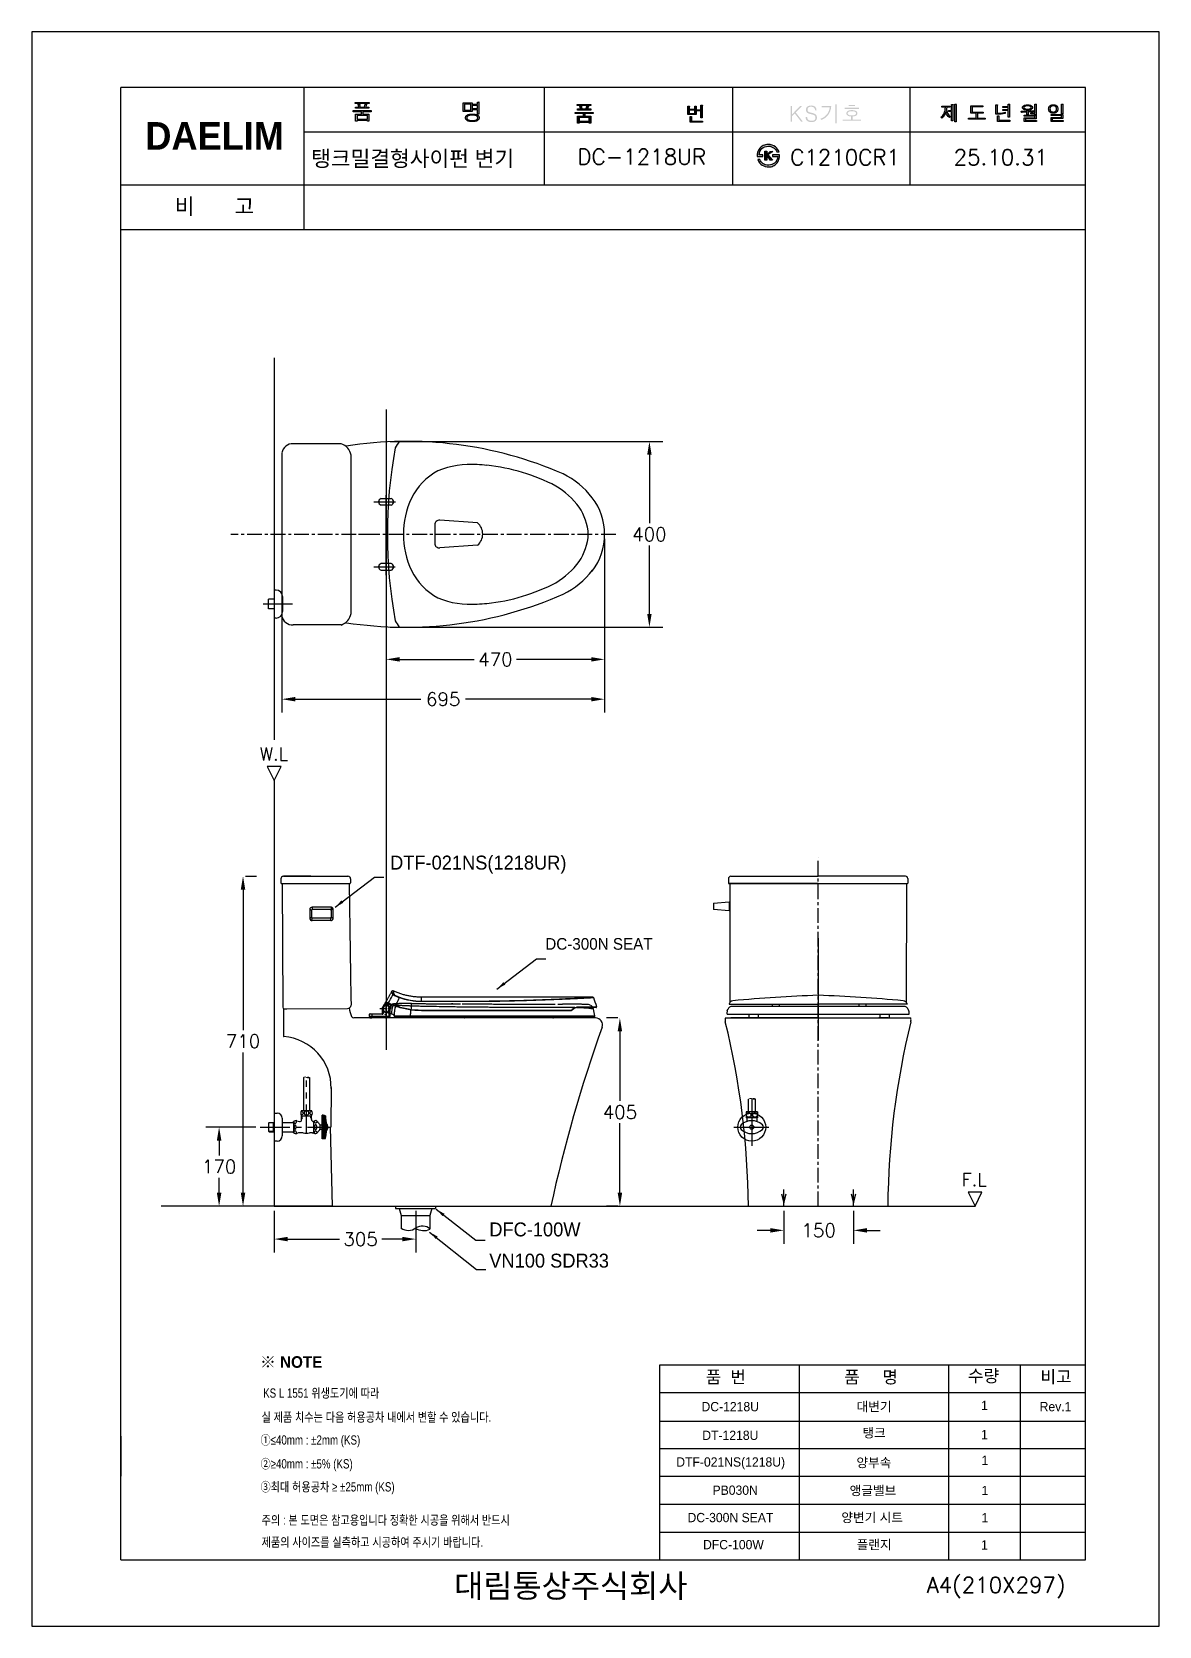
# Model space of a CAD drawing. Extents: x 61277 to 63703, y 58052 to 61482.
import ezdxf
from ezdxf.lldxf.tags import DXFTag

# ---------------------------------------------------------------- set-up
doc = ezdxf.new("R2010")
doc.units = 0
doc.header["$MEASUREMENT"] = 0
doc.linetypes.add('BORDER', pattern=[18, 5, -2, 5, -2, 2, -2])
doc.linetypes.add('CENTER', pattern=[50.8, 31.75, -6.35, 6.35, -6.35])
doc.layers.get('0').update_dxf_attribs({"linetype": 'CONTINUOUS'})
doc.layers.get('Defpoints').update_dxf_attribs({"linetype": 'CONTINUOUS'})
for name, color, linetype in [('1', 2, 'CONTINUOUS'), ('2', 2, 'CONTINUOUS'), ('4', 3, 'CONTINUOUS'), ('6', 5, 'CONTINUOUS'), ('CENTER', 1, 'CONTINUOUS'), ('DEFAULT', 7, 'CONTINUOUS'), ('Dim', 4, 'CONTINUOUS'), ('FAUCET', 4, 'CONTINUOUS'), ('LAYER_02', 7, 'CONTINUOUS'), ('LINE', 7, 'CONTINUOUS'), ('LINE @ 1 VP1', 7, 'CONTINUOUS'), ('LINE @ 1 VPModel', 7, 'CONTINUOUS'), ('MAIN', 7, 'CONTINUOUS'), ('Make2D$보임$접선', 18, 'CONTINUOUS'), ('POINT', 3, 'CONTINUOUS'), ('YA', 7, 'CONTINUOUS')]:
    doc.layers.add(name, color=color, linetype=linetype)
doc.layers.add('AM_4', color=40, linetype='CONTINUOUS', lineweight=13)
doc.layers.add('AM_6', color=2, linetype='CONTINUOUS', lineweight=30)
doc.styles.add('h', font='', dxfattribs={"height": 30})
doc.styles.add('MtXpl_', font='')
doc.styles.get("Standard").update_dxf_attribs({"font": 'txt.shx', "bigfont": 'ghs.shx'})
doc.styles.add('굴림', font='', dxfattribs={"height": 3.2})
doc.styles.add('스타일1', font='txt.shx', dxfattribs={"bigfont": 'ghs.shx'})
doc.styles.get('h').set_extended_font_data('Haansoft Batang')
doc.styles.get('MtXpl_').set_extended_font_data('Gulim', bold=True)
doc.styles.get('굴림').set_extended_font_data('Gulim')
tags = doc.linetypes.add('Amconstr', pattern=[9999, 9999, 0]).pattern_tags.tags
tags[6:7] = [DXFTag(74, 4), DXFTag(75, 0), DXFTag(340, '0'), DXFTag(46, 1.0), DXFTag(50, 0.0), DXFTag(44, 0.0), DXFTag(45, 0.0)]
tags[4:5] = [DXFTag(74, 4), DXFTag(75, 0), DXFTag(340, '0'), DXFTag(46, 1.0), DXFTag(50, 0.0), DXFTag(44, 0.0), DXFTag(45, 0.0)]
doc.dimstyles.new('SERIM', dxfattribs={"dimscale": 10, "dimtxt": 3, "dimasz": 2, "dimexe": 1, "dimexo": 1.5, "dimgap": 1, "dimtad": 1, "dimtoh": 1, "dimdec": 0, "dimdsep": 46, "dimtxsty": 'h', "dimcen": -0.3, "dimclrt": 2, "dimadec": 0, "dimazin": 0, "dimtfac": 1, "dimtdec": 0, "dimtmove": 1, "dimatfit": 3, "dimfxl": 0, "dimtolj": 1, "dimtzin": 0, "dimarcsym": 0})
doc.dimstyles.get("Standard").update_dxf_attribs({"dimtxt": 0.18, "dimasz": 0.18, "dimexe": 0.18, "dimexo": 0.0625, "dimgap": 0.09, "dimtad": 0, "dimtih": 1, "dimtoh": 1, "dimdec": 4, "dimzin": 0, "dimdsep": 46, "dimtxsty": 'Standard', "dimcen": 0.09, "dimadec": 0, "dimazin": 0, "dimtfac": 1, "dimtdec": 4, "dimtofl": 0, "dimtmove": 0, "dimatfit": 0, "dimfxl": 0, "dimtolj": 1, "dimtzin": 0, "dimarcsym": 0})
doc.dimstyles.new('Standard$0', dxfattribs={"dimtxt": 0.18, "dimasz": 0.18, "dimexe": 0.18, "dimexo": 0.0625, "dimgap": 0.09, "dimtad": 0, "dimtih": 1, "dimtoh": 1, "dimdec": 4, "dimzin": 0, "dimdsep": 46, "dimtxsty": 'Standard', "dimcen": 0.09, "dimadec": 0, "dimazin": 0, "dimtfac": 1, "dimtdec": 4, "dimtofl": 0, "dimtmove": 0, "dimatfit": 3, "dimfxl": 0, "dimtolj": 1, "dimtzin": 0, "dimarcsym": 0})

msp = doc.modelspace()

# ---------------------------------------------------------------- texts
at = {"color": 3, "style": '굴림', "width": 0.8}
for s, p in [('KS L 1551 위생도기에 따라', (61774.7, 58543.5)), ('실 제품 치수는 다음 허용공차 내에서 변할 수 있습니다.', (61771.3, 58491.8)), ('①≤40mm : ±2mm (KS)', (61769, 58442.5)), ('②≥40mm : ±5%%% (KS)', (61769, 58391.2)), ('③최대 허용공차 ≥ ±25mm (KS)', (61769, 58341.7))]:
    msp.add_text(s, height=20, dxfattribs=at).set_placement(p)
at = {"color": 1, "style": '굴림', "width": 0.8}
for s, p in [('주의 : 본 도면은 참고용입니다 정확한 시공을 위해서 반드시', (61771.3, 58270.2)), ('제품의 사이즈를 실측하고 시공하여 주시기 바랍니다.', (61771.3, 58222.8))]:
    msp.add_text(s, height=20, dxfattribs=at).set_placement(p)
at = {"layer": '2', "style": 'MtXpl_'}
msp.add_text('※ NOTE', height=25, dxfattribs=at).set_placement((61767.9, 58607.8))
at = {"layer": 'AM_6', "color": 0, "char_height": 30, "attachment_point": 4}
for s, insert in [('{\\fGulim|b0|i0|c129|p50;DTF-021NS(1218UR)}', (62047.8, 59690.4)), ('{\\fGulim|b0|i0|c129|p50;DFC-100W}', (62261.3, 58905.4)), ('{\\fGulim|b0|i0|c129|p50;VN100 SDR33}', (62261.3, 58838.2))]:
    msp.add_mtext(s, dxfattribs=dict(at, insert=insert))
at = {"layer": 'AM_6', "color": 0, "insert": (62381.8, 59519.8), "char_height": 25, "attachment_point": 4, "style": 'h'}
msp.add_mtext('{\\fGulim|b0|i0|c129|p50;DC-300N SEAT}', dxfattribs=at)
at = {"layer": 'Dim', "color": 0, "attachment_point": 1, "style": '스타일1'}
for s, insert, char_height, width in [('{\\fGulim|b0|i0|c129|p50; 탱크밀결형사이펀 변기}', (61865.7, 61226.7), 33.819, 639), ('{\\fGulim|b0|i0|c129|p50;DC-1218U}', (62717.9, 58534.3), 20, 147), ('{\\fGulim|b0|i0|c129|p50;대변기}', (63051.5, 58534.3), 20, 147), ('{\\fGulim|b0|i0|c129|p50;Rev.1}', (63445.5, 58534.3), 20, 147), ('{\\fGulim|b0|i0|c129|p50;DT-1218U}', (62719.6, 58472.6), 20, 147), ('{\\fGulim|b0|i0|c129|p50;탱크}', (63064.3, 58477.9), 20, 147), ('{\\fGulim|b0|i0|c129|p50;DTF-021NS(1218U)}', (62663.6, 58415.2), 20, 147), ('{\\fGulim|b0|i0|c129|p50;양부속}', (63051.2, 58413.9), 20, 290), ('{\\fGulim|b0|i0|c129|p50;PB030N}', (62741.6, 58354.5), 20, 17), ('{\\fGulim|b0|i0|c129|p50;앵글밸브}', (63036.6, 58353.7), 20, 315), ('{\\fGulim|b0|i0|c129|p50;DC-300N SEAT}', (62687.8, 58295.6), 20, 220.877), ('{\\fGulim|b0|i0|c129|p50;양변기 시트}', (63018.7, 58295.7), 20, 212), ('{\\fGulim|b0|i0|c129|p50;DFC-100W}', (62721.2, 58237.4), 20, 17), ('{\\fGulim|b0|i0|c129|p50;플랜지}', (63051.7, 58237.3), 20, 212), ('{\\fGulim|b0|i0|c129|p50;       대림통상주식회사\\P}', (62058.4, 58163.7), 50, 1090)]:
    msp.add_mtext(s, dxfattribs=dict(at, insert=insert, char_height=char_height, width=width))
for s, insert, char_height in [('{\\fGulim|b0|i0|c129|p50;비       고}', (61584.4, 61123.9), 33.819), ('{\\fGulim|b0|i0|c129|p50;품  번}', (62726.9, 58601.5), 26.746), ('{\\fGulim|b0|i0|c129|p50;품     명}', (63024.8, 58601.3), 26.746), ('{\\fGulim|b0|i0|c129|p50;수량}', (63291.2, 58603.9), 26.746), ('{\\fGulim|b0|i0|c129|p50;비고}', (63447.2, 58602), 26.746), ('{\\fGulim|b0|i0|c129|p50;1\\P}', (63319.5, 58536.8), 20), ('{\\fGulim|b0|i0|c129|p50;1\\P}', (63319.5, 58474.2), 20), ('{\\fGulim|b0|i0|c129|p50;1\\P}', (63320.4, 58418.8), 20), ('{\\fGulim|b0|i0|c129|p50;1\\P}', (63320.5, 58353.8), 20), ('{\\fGulim|b0|i0|c129|p50;1\\P}', (63320.5, 58295.4), 20), ('{\\fGulim|b0|i0|c129|p50;1\\P}', (63319.5, 58236.8), 20)]:
    msp.add_mtext(s, dxfattribs=dict(at, insert=insert, char_height=char_height))
at = {"layer": 'LAYER_02', "color": 0}
for s, p in [('W.L', (61767.1, 59914.6)), ('F.L', (63277.7, 58998.8))]:
    msp.add_text(s, height=27.99, dxfattribs=at).set_placement(p)
at = {"layer": 'YA', "color": 7}
for s, height, p in [('DC-1218UR', 33.82, (62450.9, 61196.7)), ('C1210CR1', 33.82, (62908.8, 61195.7)), ('25.10.31', 33.82, (63260.4, 61195.7)), ('A4(210X297)', 33.819, (63202.4, 58123.7))]:
    msp.add_text(s, height=height, dxfattribs=at).set_placement(p)
at = {"layer": 'YA', "color": 7, "insert": (61521.2, 61288.3), "char_height": 59.437, "width": 290.871, "attachment_point": 1, "style": 'h'}
msp.add_mtext('{\\fHYGraphic-Medium|b1|i0|c129|p18;DAELIM}', dxfattribs=at)

# ---------------------------------------------------------------- blocks, each defined once
blk = doc.blocks.new('*D5')
at = {"layer": 'Defpoints', "color": 0}
for p in [(62039.3, 60679.7), (62509.3, 60401.2), (62039.3, 60132.2)]:
    blk.add_point(p, dxfattribs=at)
at = {"layer": 'Dim', "color": 0, "lineweight": -2}
for p, q in [((62039.3, 60669.7), (62039.3, 60103.4)), ((62509.3, 60391.2), (62509.3, 60103.4)), ((62068.1, 60132.2), (62228.7, 60132.2)), ((62480.5, 60132.2), (62319.9, 60132.2))]:
    blk.add_line(p, q, dxfattribs=at)
at = {"layer": 'Dim', "color": 0}
for points in [[(62068.1, 60137), (62068.1, 60127.4), (62039.3, 60132.2)], [(62480.5, 60137), (62480.5, 60127.4), (62509.3, 60132.2)]]:
    blk.add_solid(points, dxfattribs=at)
at = {"layer": 'Dim', "color": 0, "insert": (62274.3, 60132.2), "char_height": 35.2, "attachment_point": 5}
blk.add_mtext('\\A1;{\\H0.81818x;470}', dxfattribs=at)
blk = doc.blocks.new('*D6')
at = {"layer": 'Defpoints', "color": 0}
for p in [(62038.3, 60601.2), (62038.3, 60201.2), (62605.8, 60201.2)]:
    blk.add_point(p, dxfattribs=at)
at = {"layer": 'Dim', "color": 0, "lineweight": -2}
for p, q in [((62048.3, 60601.2), (62634.6, 60601.2)), ((62605.8, 60572.4), (62605.8, 60425.2)), ((62605.8, 60230), (62605.8, 60377.2)), ((62048.3, 60201.2), (62634.6, 60201.2))]:
    blk.add_line(p, q, dxfattribs=at)
at = {"layer": 'Dim', "color": 0}
for points in [[(62601, 60572.4), (62610.6, 60572.4), (62605.8, 60601.2)], [(62601, 60230), (62610.6, 60230), (62605.8, 60201.2)]]:
    blk.add_solid(points, dxfattribs=at)
at = {"layer": 'Dim', "color": 0, "insert": (62605.8, 60401.2), "char_height": 28.8, "attachment_point": 5}
blk.add_mtext('\\A1;400', dxfattribs=at)
blk = doc.blocks.new('*D8')
at = {"layer": 'Defpoints', "color": 0}
for p in [(62548.1, 59360.6), (62542.3, 58955.6), (62548.1, 58955.6)]:
    blk.add_point(p, dxfattribs=at)
at = {"layer": 'Dim', "color": 0, "lineweight": -2}
for p, q in [((62538.1, 59360.6), (62513.5, 59360.6)), ((62542.3, 59331.8), (62542.3, 59182.1)), ((62542.3, 58984.4), (62542.3, 59134.1)), ((62538.1, 58955.6), (62513.5, 58955.6))]:
    blk.add_line(p, q, dxfattribs=at)
at = {"layer": 'Dim', "color": 0}
for points in [[(62537.5, 59331.8), (62547.1, 59331.8), (62542.3, 59360.6)], [(62537.5, 58984.4), (62547.1, 58984.4), (62542.3, 58955.6)]]:
    blk.add_solid(points, dxfattribs=at)
at = {"layer": 'Dim', "color": 0, "insert": (62542.3, 59158.1), "char_height": 28.8, "attachment_point": 5}
blk.add_mtext('\\A1;405', dxfattribs=at)
blk = doc.blocks.new('*D9')
at = {"layer": 'Defpoints', "color": 0}
for p in [(61798.6, 58955.6), (62103.3, 58955.6), (61798.6, 58884.8)]:
    blk.add_point(p, dxfattribs=at)
at = {"layer": 'Dim', "color": 0, "lineweight": -2}
for p, q in [((61798.6, 58945.6), (61798.6, 58856)), ((62103.3, 58945.6), (62103.3, 58856)), ((61827.4, 58884.8), (61938.8, 58884.8)), ((62074.5, 58884.8), (62030, 58884.8))]:
    blk.add_line(p, q, dxfattribs=at)
at = {"layer": 'Dim', "color": 0}
for points in [[(61827.4, 58889.6), (61827.4, 58880), (61798.6, 58884.8)], [(62074.5, 58889.6), (62074.5, 58880), (62103.3, 58884.8)]]:
    blk.add_solid(points, dxfattribs=at)
at = {"layer": 'Dim', "color": 0, "insert": (61984.4, 58884.8), "char_height": 28.8, "attachment_point": 5}
blk.add_mtext('\\A1;305', dxfattribs=at)
blk = doc.blocks.new('*D10')
at = {"layer": 'Defpoints', "color": 0}
for p in [(61814.8, 60401.2), (62509.3, 60401.2), (62509.3, 60046.5)]:
    blk.add_point(p, dxfattribs=at)
at = {"layer": 'Dim', "color": 0, "lineweight": -2}
for p, q in [((61814.8, 60391.2), (61814.8, 60017.7)), ((62509.3, 60391.2), (62509.3, 60017.7)), ((61843.6, 60046.5), (62114.1, 60046.5)), ((62480.5, 60046.5), (62210.1, 60046.5))]:
    blk.add_line(p, q, dxfattribs=at)
at = {"layer": 'Dim', "color": 0}
for points in [[(61843.6, 60051.3), (61843.6, 60041.7), (61814.8, 60046.5)], [(62480.5, 60051.3), (62480.5, 60041.7), (62509.3, 60046.5)]]:
    blk.add_solid(points, dxfattribs=at)
at = {"layer": 'Dim', "color": 0, "insert": (62162.1, 60046.5), "char_height": 28.8, "attachment_point": 5}
blk.add_mtext('\\A1;695', dxfattribs=at)
blk = doc.blocks.new('*D13')
at = {"layer": '1', "color": 0, "linetype": 'ByBlock', "lineweight": -2}
for p, q in [((61736.8, 59665.6), (61760.2, 59665.6)), ((61731.4, 59636.8), (61731.4, 59334.6)), ((61731.4, 58984.4), (61731.4, 59286.6)), ((61863.6, 58955.6), (61702.6, 58955.6))]:
    blk.add_line(p, q, dxfattribs=at)
at = {"layer": '1', "color": 0}
for points in [[(61726.6, 59636.8), (61736.2, 59636.8), (61731.4, 59665.6)], [(61726.6, 58984.4), (61736.2, 58984.4), (61731.4, 58955.6)]]:
    blk.add_solid(points, dxfattribs=at)
at = {"layer": 'Defpoints', "color": 0}
for p in [(61726.8, 59665.6), (61731.4, 58955.6), (61873.6, 58955.6)]:
    blk.add_point(p, dxfattribs=at)
at = {"layer": '1', "color": 0, "insert": (61731.4, 59310.6), "char_height": 28.8, "attachment_point": 5}
blk.add_mtext('\\A1;710', dxfattribs=at)
blk = doc.blocks.new('*D14')
at = {"layer": 'Defpoints', "color": 0}
for p in [(62895, 58955.4), (63045, 58955.4), (63045, 58903.6)]:
    blk.add_point(p, dxfattribs=at)
at = {"layer": 'Dim', "color": 0, "lineweight": -2}
for p, q in [((62895, 58945.4), (62895, 58874.8)), ((63045, 58945.4), (63045, 58874.8)), ((62866.2, 58903.6), (62837.4, 58903.6)), ((63073.8, 58903.6), (63102.6, 58903.6))]:
    blk.add_line(p, q, dxfattribs=at)
at = {"layer": 'Dim', "color": 0}
for points in [[(62866.2, 58908.4), (62866.2, 58898.8), (62895, 58903.6)], [(63073.8, 58908.4), (63073.8, 58898.8), (63045, 58903.6)]]:
    blk.add_solid(points, dxfattribs=at)
at = {"layer": 'Dim', "color": 0, "insert": (62970, 58903.6), "char_height": 28.8, "attachment_point": 5}
blk.add_mtext('\\A1;150', dxfattribs=at)
blk = doc.blocks.new('*D15')
at = {"layer": '1', "color": 0, "linetype": 'ByBlock', "lineweight": -2}
for p, q in [((61758.6, 59125.7), (61651.1, 59125.7)), ((61679.9, 59096.9), (61679.9, 59064.7)), ((61679.9, 58984.4), (61679.9, 59016.7)), ((61758.6, 58955.6), (61651.1, 58955.6))]:
    blk.add_line(p, q, dxfattribs=at)
at = {"layer": '1', "color": 0}
for points in [[(61675.1, 59096.9), (61684.7, 59096.9), (61679.9, 59125.7)], [(61675.1, 58984.4), (61684.7, 58984.4), (61679.9, 58955.6)]]:
    blk.add_solid(points, dxfattribs=at)
at = {"layer": 'Defpoints', "color": 0}
for p in [(61768.6, 59125.7), (61679.9, 58955.6), (61768.6, 58955.6)]:
    blk.add_point(p, dxfattribs=at)
at = {"layer": '1', "color": 0, "insert": (61679.9, 59040.7), "char_height": 28.8, "attachment_point": 5}
blk.add_mtext('\\A1;170', dxfattribs=at)
blk = doc.blocks.new('*U52')
at = {"layer": 'LINE @ 1 VP1', "linetype": 'Amconstr'}
h = blk.add_hatch(color=256, dxfattribs=at)
h.dxf.hatch_style = 1
h.paths.add_polyline_path([(62457.7, 61316.5), (62451.2, 61316.5), (62451.2, 61314.1), (62479.5, 61314.1), (62479.5, 61316.5), (62472.8, 61316.5), (62474.1, 61320.9), (62474.2, 61321.3), (62474.8, 61322), (62474.8, 61322), (62474.8, 61322.1), (62474.9, 61322.2), (62474.9, 61322.2), (62474.9, 61322.2), (62474.9, 61322.2), (62474.9, 61322.3), (62474.9, 61322.3), (62474.9, 61322.3), (62474.8, 61322.3), (62474.8, 61322.3), (62474.7, 61322.4), (62474.5, 61322.4), (62473.8, 61322.6), (62471.4, 61323), (62469.9, 61316.5), (62460.7, 61316.5), (62459.5, 61321.4), (62459.7, 61321.9), (62459.8, 61322.2), (62459.9, 61322.3), (62459.9, 61322.4), (62459.9, 61322.4), (62459.9, 61322.4), (62459.9, 61322.5), (62459.9, 61322.5), (62459.9, 61322.5), (62459.9, 61322.5), (62459.9, 61322.6), (62459.8, 61322.6), (62459.8, 61322.6), (62459.8, 61322.6), (62459.7, 61322.6), (62459.4, 61322.7), (62458.5, 61322.7), (62456.3, 61322.7)])
h.paths.add_polyline_path([(62445.8, 61309.1), (62445.8, 61306.6), (62463.8, 61306.6), (62463.8, 61301.1), (62451.2, 61301.1), (62451.2, 61286.3), (62454.3, 61286.3), (62454.3, 61287.6), (62476.4, 61287.6), (62476.4, 61286.3), (62479.5, 61286.3), (62479.5, 61301.1), (62466.9, 61301.1), (62466.9, 61306.6), (62484.8, 61306.6), (62484.8, 61309.1)])
h.paths.add_polyline_path([(62476.4, 61298.5), (62476.4, 61290.2), (62454.3, 61290.2), (62454.3, 61298.5)], flags=16)
at = {"layer": 'LINE @ 1 VPModel', "linetype": 'Amconstr'}
h = blk.add_hatch(color=256, dxfattribs=at)
h.dxf.hatch_style = 1
h.paths.add_polyline_path([(62457.7, 61316.5), (62451.2, 61316.5), (62451.2, 61314.1), (62479.5, 61314.1), (62479.5, 61316.5), (62472.8, 61316.5), (62474.1, 61320.9), (62474.2, 61321.3), (62474.8, 61322), (62474.8, 61322), (62474.8, 61322.1), (62474.9, 61322.2), (62474.9, 61322.2), (62474.9, 61322.2), (62474.9, 61322.2), (62474.9, 61322.3), (62474.9, 61322.3), (62474.9, 61322.3), (62474.8, 61322.3), (62474.8, 61322.3), (62474.7, 61322.4), (62474.5, 61322.4), (62473.8, 61322.6), (62471.4, 61323), (62469.9, 61316.5), (62460.7, 61316.5), (62459.5, 61321.4), (62459.7, 61321.9), (62459.8, 61322.2), (62459.9, 61322.3), (62459.9, 61322.4), (62459.9, 61322.4), (62459.9, 61322.4), (62459.9, 61322.5), (62459.9, 61322.5), (62459.9, 61322.5), (62459.9, 61322.5), (62459.9, 61322.6), (62459.8, 61322.6), (62459.8, 61322.6), (62459.8, 61322.6), (62459.7, 61322.6), (62459.4, 61322.7), (62458.5, 61322.7), (62456.3, 61322.7)])
h.paths.add_polyline_path([(62445.8, 61309.1), (62445.8, 61306.6), (62463.8, 61306.6), (62463.8, 61301.1), (62451.2, 61301.1), (62451.2, 61286.3), (62454.3, 61286.3), (62454.3, 61287.6), (62476.4, 61287.6), (62476.4, 61286.3), (62479.5, 61286.3), (62479.5, 61301.1), (62466.9, 61301.1), (62466.9, 61306.6), (62484.8, 61306.6), (62484.8, 61309.1)])
h.paths.add_polyline_path([(62476.4, 61298.5), (62476.4, 61290.2), (62454.3, 61290.2), (62454.3, 61298.5)], flags=16)
blk = doc.blocks.new('*U53')
at = {"layer": 'LINE @ 1 VP1', "linetype": 'Amconstr'}
h = blk.add_hatch(color=256, dxfattribs=at)
h.dxf.hatch_style = 1
h.paths.add_polyline_path([(62480.1, 61326.3), (62450.5, 61326.3), (62450.5, 61323.9), (62480.1, 61323.9)])
at = {"layer": 'LINE @ 1 VPModel', "linetype": 'Amconstr'}
h = blk.add_hatch(color=256, dxfattribs=at)
h.dxf.hatch_style = 1
h.paths.add_polyline_path([(62480.1, 61326.3), (62450.5, 61326.3), (62450.5, 61323.9), (62480.1, 61323.9)])
blk = doc.blocks.new('*U54')
at = {"layer": 'LINE @ 1 VP1', "linetype": 'Amconstr'}
h = blk.add_hatch(color=256, dxfattribs=at)
h.dxf.hatch_style = 1
h.paths.add_polyline_path([(62706.3, 61321.2), (62706.4, 61321.6), (62706.5, 61321.9), (62706.6, 61322.1), (62706.6, 61322.2), (62706.7, 61322.3), (62706.7, 61322.4), (62706.7, 61322.4), (62706.7, 61322.4), (62706.6, 61322.4), (62706.6, 61322.5), (62706.6, 61322.5), (62706.6, 61322.5), (62706.6, 61322.5), (62706.5, 61322.5), (62706.5, 61322.6), (62706.3, 61322.6), (62706.2, 61322.6), (62705.3, 61322.7), (62703.5, 61322.7), (62703.5, 61316.1), (62691.6, 61316.1), (62691.6, 61321.4), (62691.6, 61321.8), (62691.8, 61322.1), (62692, 61322.3), (62692, 61322.3), (62692, 61322.4), (62692, 61322.4), (62692, 61322.4), (62692, 61322.5), (62692, 61322.5), (62692, 61322.5), (62692, 61322.5), (62692, 61322.6), (62692, 61322.6), (62692, 61322.6), (62692, 61322.6), (62691.9, 61322.6), (62691.9, 61322.6), (62691.7, 61322.7), (62691, 61322.7), (62688.8, 61322.7), (62688.8, 61304.3), (62706.3, 61304.3), (62706.3, 61312.4), (62716.7, 61312.4), (62716.7, 61297.2), (62719.5, 61297.2), (62719.5, 61323.5), (62719.5, 61323.9), (62719.7, 61324.2), (62719.8, 61324.4), (62719.8, 61324.6), (62719.9, 61324.6), (62719.9, 61324.7), (62719.9, 61324.7), (62719.9, 61324.7), (62719.8, 61324.7), (62719.8, 61324.8), (62719.8, 61324.8), (62719.8, 61324.8), (62719.7, 61324.8), (62719.7, 61324.9), (62719.7, 61324.9), (62719.6, 61324.9), (62719.3, 61325), (62719, 61325), (62716.7, 61325), (62716.7, 61314.7), (62706.3, 61314.7)])
h.paths.add_polyline_path([(62703.5, 61313.8), (62703.5, 61306.5), (62691.6, 61306.5), (62691.6, 61313.8)], flags=16)
h.paths.add_polyline_path([(62696.6, 61299.6), (62696.5, 61299.5), (62696.4, 61299.2), (62696.4, 61298.8), (62696.4, 61290.6), (62720.3, 61290.6), (62720.3, 61288.3), (62693.6, 61288.3), (62693.6, 61300.1), (62695.6, 61300.1), (62696.3, 61300.1), (62696.5, 61300), (62696.7, 61299.9), (62696.7, 61299.9), (62696.7, 61299.8)])
at = {"layer": 'LINE @ 1 VPModel', "linetype": 'Amconstr'}
h = blk.add_hatch(color=256, dxfattribs=at)
h.dxf.hatch_style = 1
h.paths.add_polyline_path([(62706.3, 61321.2), (62706.4, 61321.6), (62706.5, 61321.9), (62706.6, 61322.1), (62706.6, 61322.2), (62706.7, 61322.3), (62706.7, 61322.4), (62706.7, 61322.4), (62706.7, 61322.4), (62706.6, 61322.4), (62706.6, 61322.5), (62706.6, 61322.5), (62706.6, 61322.5), (62706.6, 61322.5), (62706.5, 61322.5), (62706.5, 61322.6), (62706.3, 61322.6), (62706.2, 61322.6), (62705.3, 61322.7), (62703.5, 61322.7), (62703.5, 61316.1), (62691.6, 61316.1), (62691.6, 61321.4), (62691.6, 61321.8), (62691.8, 61322.1), (62692, 61322.3), (62692, 61322.3), (62692, 61322.4), (62692, 61322.4), (62692, 61322.4), (62692, 61322.5), (62692, 61322.5), (62692, 61322.5), (62692, 61322.5), (62692, 61322.6), (62692, 61322.6), (62692, 61322.6), (62692, 61322.6), (62691.9, 61322.6), (62691.9, 61322.6), (62691.7, 61322.7), (62691, 61322.7), (62688.8, 61322.7), (62688.8, 61304.3), (62706.3, 61304.3), (62706.3, 61312.4), (62716.7, 61312.4), (62716.7, 61297.2), (62719.5, 61297.2), (62719.5, 61323.5), (62719.5, 61323.9), (62719.7, 61324.2), (62719.8, 61324.4), (62719.8, 61324.6), (62719.9, 61324.6), (62719.9, 61324.7), (62719.9, 61324.7), (62719.9, 61324.7), (62719.8, 61324.7), (62719.8, 61324.8), (62719.8, 61324.8), (62719.8, 61324.8), (62719.7, 61324.8), (62719.7, 61324.9), (62719.7, 61324.9), (62719.6, 61324.9), (62719.3, 61325), (62719, 61325), (62716.7, 61325), (62716.7, 61314.7), (62706.3, 61314.7)])
h.paths.add_polyline_path([(62703.5, 61313.8), (62703.5, 61306.5), (62691.6, 61306.5), (62691.6, 61313.8)], flags=16)
h.paths.add_polyline_path([(62696.6, 61299.6), (62696.5, 61299.5), (62696.4, 61299.2), (62696.4, 61298.8), (62696.4, 61290.6), (62720.3, 61290.6), (62720.3, 61288.3), (62693.6, 61288.3), (62693.6, 61300.1), (62695.6, 61300.1), (62696.3, 61300.1), (62696.5, 61300), (62696.7, 61299.9), (62696.7, 61299.9), (62696.7, 61299.8)])
blk = doc.blocks.new('*U55')
at = {"layer": 'LINE @ 1 VP1', "linetype": 'Amconstr'}
h = blk.add_hatch(color=256, dxfattribs=at)
h.dxf.hatch_style = 1
h.paths.add_polyline_path([(62920.6, 61309.1), (62934.4, 61323.2), (62930.4, 61323.2), (62912.9, 61305.1), (62912.9, 61323.2), (62909.7, 61323.2), (62909.7, 61289.2), (62912.9, 61289.2), (62912.9, 61301.2), (62918.5, 61306.9), (62932.2, 61289.2), (62936, 61289.2)])
h.paths.add_polyline_path([(62947, 61311.5), (62946.7, 61311.9), (62946.5, 61312.3), (62946.3, 61312.7), (62946.1, 61313.2), (62946, 61313.7), (62946, 61314.8), (62946, 61315.6), (62946.1, 61316.3), (62946.2, 61317), (62946.5, 61317.6), (62946.7, 61318.2), (62947.1, 61318.7), (62947.5, 61319.2), (62947.9, 61319.6), (62948.5, 61320), (62949.1, 61320.3), (62949.7, 61320.6), (62950.4, 61320.8), (62952, 61321.2), (62953.8, 61321.3), (62955.6, 61321.1), (62957.2, 61320.8), (62958, 61320.5), (62958.7, 61320.2), (62959.3, 61319.8), (62959.9, 61319.3), (62960.4, 61318.8), (62960.8, 61318.2), (62961.2, 61317.6), (62961.5, 61316.9), (62961.8, 61316.2), (62961.9, 61315.4), (62962.1, 61313.7), (62965.4, 61313.7), (62965.1, 61316), (62964.9, 61317.1), (62964.5, 61318.1), (62964.1, 61319), (62963.6, 61319.8), (62963, 61320.6), (62962.3, 61321.3), (62961.5, 61321.9), (62960.6, 61322.5), (62959.7, 61323), (62958.7, 61323.3), (62956.4, 61323.8), (62953.9, 61324), (62951.4, 61323.9), (62949.2, 61323.4), (62948.2, 61323), (62947.3, 61322.6), (62946.4, 61322.1), (62945.6, 61321.5), (62944.9, 61320.9), (62944.3, 61320.2), (62943.8, 61319.4), (62943.4, 61318.6), (62943.1, 61317.8), (62942.9, 61316.9), (62942.7, 61315.9), (62942.7, 61314.9), (62942.8, 61313), (62943, 61312.2), (62943.3, 61311.4), (62943.6, 61310.7), (62944, 61310), (62944.4, 61309.4), (62945, 61308.9), (62945.5, 61308.4), (62946.2, 61308), (62947.8, 61307.1), (62952, 61305.7), (62955.2, 61304.9), (62958.9, 61303.7), (62960.3, 61303.1), (62960.8, 61302.8), (62961.3, 61302.4), (62961.7, 61302), (62962.1, 61301.6), (62962.4, 61301), (62962.7, 61300.5), (62962.9, 61299.9), (62963, 61299.2), (62963.1, 61297.7), (62963.1, 61296.9), (62963, 61296.2), (62962.8, 61295.6), (62962.6, 61294.9), (62962.3, 61294.3), (62961.9, 61293.8), (62961.4, 61293.3), (62960.9, 61292.8), (62960.3, 61292.4), (62959.7, 61292), (62959, 61291.7), (62958.2, 61291.5), (62956.5, 61291.1), (62954.6, 61291), (62952.5, 61291.1), (62950.6, 61291.6), (62949.7, 61291.9), (62949, 61292.3), (62948.3, 61292.7), (62947.6, 61293.3), (62947, 61293.8), (62946.5, 61294.5), (62946.1, 61295.2), (62945.8, 61295.9), (62945.5, 61296.7), (62945.3, 61297.6), (62945.2, 61299.5), (62941.9, 61299.5), (62941.9, 61299.2), (62942.1, 61296.7), (62942.4, 61295.6), (62942.7, 61294.6), (62943.2, 61293.6), (62943.7, 61292.7), (62944.4, 61291.8), (62945.2, 61291.1), (62946, 61290.4), (62947, 61289.8), (62948, 61289.4), (62949.2, 61289), (62951.7, 61288.4), (62954.6, 61288.2), (62957.2, 61288.4), (62959.4, 61288.9), (62960.5, 61289.3), (62961.4, 61289.7), (62962.3, 61290.3), (62963.1, 61290.9), (62963.9, 61291.6), (62964.5, 61292.4), (62965.1, 61293.2), (62965.5, 61294), (62965.8, 61294.9), (62966.1, 61295.9), (62966.2, 61296.9), (62966.3, 61298), (62966.1, 61300), (62965.9, 61300.9), (62965.6, 61301.7), (62965.3, 61302.5), (62964.8, 61303.2), (62964.3, 61303.8), (62963.7, 61304.5), (62963.1, 61305), (62962.3, 61305.5), (62960.5, 61306.5), (62958.3, 61307.3), (62955.7, 61308.1), (62951.6, 61309), (62950.2, 61309.4), (62949, 61309.9), (62948.1, 61310.5), (62947.6, 61310.8), (62947.3, 61311.1)])
h.paths.add_polyline_path([(62996.2, 61316.9), (62997.1, 61322.6), (62976.4, 61322.6), (62976.4, 61320), (62993.7, 61320), (62993, 61315.6), (62991.6, 61311.5), (62989.7, 61307.7), (62987.2, 61304.3), (62984.4, 61301.5), (62981.3, 61299), (62977.7, 61297), (62973.8, 61295.4), (62976, 61292.8), (62980.3, 61295), (62984.1, 61297.4), (62987.4, 61300.2), (62990.2, 61303.3), (62992.8, 61307.3), (62994.8, 61311.8)])
h.paths.add_polyline_path([(63008.7, 61325.1), (63008.7, 61325.7), (63009, 61326.1), (63009.1, 61326.3), (63009.1, 61326.4), (63009.1, 61326.4), (63009.2, 61326.5), (63009.2, 61326.5), (63009.2, 61326.6), (63009.2, 61326.6), (63009.1, 61326.6), (63009.1, 61326.6), (63009.1, 61326.6), (63009.1, 61326.6), (63009.1, 61326.6), (63009.1, 61326.7), (63009.1, 61326.7), (63009, 61326.7), (63008.7, 61326.8), (63007.7, 61326.8), (63005.5, 61326.8), (63005.5, 61285.4), (63008.7, 61285.4)])
h.paths.add_polyline_path([(63048.1, 61325), (63034.7, 61325), (63034.7, 61322.6), (63048.1, 61322.6)])
h.paths.add_polyline_path([(63057.1, 61319.1), (63025.7, 61319.1), (63025.7, 61316.7), (63057.1, 61316.7)])
h.paths.add_polyline_path([(63050.4, 61312), (63049.6, 61312.5), (63048.6, 61312.9), (63046.6, 61313.6), (63044.2, 61313.9), (63041.4, 61314.1), (63038.7, 61313.9), (63036.2, 61313.6), (63034.2, 61312.9), (63033.2, 61312.5), (63032.4, 61312), (63031.8, 61311.5), (63031.2, 61311), (63030.7, 61310.5), (63030.3, 61309.9), (63030, 61309.2), (63029.8, 61308.5), (63029.6, 61307.8), (63029.6, 61307.1), (63029.6, 61306.4), (63029.8, 61305.8), (63029.9, 61305.1), (63030.2, 61304.5), (63030.6, 61304), (63031, 61303.5), (63031.5, 61303), (63032, 61302.5), (63032.8, 61302), (63033.5, 61301.6), (63035.4, 61301), (63037.5, 61300.5), (63039.9, 61300.3), (63039.9, 61293.8), (63021.9, 61293.8), (63021.9, 61291.3), (63060.9, 61291.3), (63060.9, 61293.8), (63043, 61293.8), (63043, 61300.3), (63045.4, 61300.5), (63047.4, 61301), (63049.2, 61301.6), (63050, 61302), (63050.8, 61302.5), (63051.3, 61303), (63051.8, 61303.5), (63052.3, 61304), (63052.6, 61304.5), (63052.9, 61305.1), (63053.1, 61305.8), (63053.2, 61306.4), (63053.3, 61307.1), (63053.2, 61307.8), (63053.1, 61308.5), (63052.9, 61309.2), (63052.5, 61309.9), (63052.1, 61310.5), (63051.6, 61311), (63051.1, 61311.5)])
h.paths.add_polyline_path([(63037.5, 61311.4), (63039.3, 61311.6), (63041.4, 61311.7), (63043.5, 61311.6), (63045.3, 61311.4), (63046.9, 61311), (63047.5, 61310.8), (63048.1, 61310.5), (63048.6, 61310.2), (63049.1, 61309.8), (63049.4, 61309.5), (63049.7, 61309.1), (63050, 61308.6), (63050.2, 61308.2), (63050.3, 61307.6), (63050.3, 61307.1), (63050.3, 61306.6), (63050.2, 61306.1), (63050, 61305.6), (63049.7, 61305.2), (63049.4, 61304.8), (63049.1, 61304.4), (63048.6, 61304.1), (63048.1, 61303.8), (63047.5, 61303.5), (63046.9, 61303.2), (63045.3, 61302.8), (63043.5, 61302.6), (63041.4, 61302.5), (63039.3, 61302.6), (63037.5, 61302.8), (63035.9, 61303.2), (63035.2, 61303.5), (63034.6, 61303.8), (63034.2, 61304.1), (63033.7, 61304.4), (63033.4, 61304.8), (63033.1, 61305.2), (63032.9, 61305.6), (63032.7, 61306.1), (63032.6, 61306.6), (63032.6, 61307.1), (63032.6, 61307.6), (63032.7, 61308.2), (63032.9, 61308.6), (63033.1, 61309.1), (63033.4, 61309.5), (63033.7, 61309.8), (63034.2, 61310.2), (63034.6, 61310.5), (63035.2, 61310.8), (63035.9, 61311)], flags=16)
h.paths.add_polyline_path([(63252.1, 61322.7), (63234.9, 61322.7), (63234.9, 61320.4), (63242.7, 61320.4), (63242.5, 61316.8), (63241.9, 61313.4), (63241.1, 61310.3), (63239.8, 61307.2), (63238.4, 61304.7), (63236.8, 61302.5), (63235, 61300.6), (63233, 61299.1), (63234.9, 61296.9), (63237.8, 61299.9), (63240.3, 61303), (63242.3, 61306.6), (63243.7, 61310.3), (63244, 61308.7), (63244.5, 61307), (63245.4, 61305.3), (63246.5, 61303.5), (63248.8, 61300.6), (63251.4, 61298), (63253.5, 61300.2), (63251.5, 61301.6), (63249.8, 61303.4), (63248.3, 61305.4), (63247.1, 61307.8), (63246, 61310.8), (63245.4, 61313.8), (63245.2, 61317.1), (63245.5, 61320.4), (63252.1, 61320.4)])
h.paths.add_polyline_path([(63258.9, 61324.4), (63259, 61324.8), (63259.2, 61325.2), (63259.2, 61325.4), (63259.3, 61325.5), (63259.3, 61325.6), (63259.3, 61325.6), (63259.3, 61325.6), (63259.3, 61325.6), (63259.3, 61325.7), (63259.3, 61325.7), (63259.3, 61325.7), (63259.3, 61325.7), (63259.2, 61325.7), (63259.1, 61325.8), (63258.9, 61325.8), (63258.1, 61325.8), (63256.1, 61325.8), (63256.1, 61313.4), (63249.7, 61313.4), (63249.7, 61311.2), (63256.1, 61311.2), (63256.1, 61291), (63258.9, 61291)])
h.paths.add_polyline_path([(63266.1, 61325.2), (63266.1, 61325.6), (63266.3, 61325.8), (63266.4, 61326), (63266.4, 61326.2), (63266.4, 61326.2), (63266.4, 61326.3), (63266.4, 61326.3), (63266.4, 61326.3), (63266.4, 61326.4), (63266.4, 61326.4), (63266.4, 61326.4), (63266.4, 61326.4), (63266.4, 61326.4), (63266.3, 61326.4), (63266.3, 61326.4), (63266.2, 61326.5), (63266.1, 61326.5), (63265.8, 61326.5), (63265.5, 61326.5), (63263.2, 61326.5), (63263.2, 61288.9), (63266.1, 61288.9)])
h.paths.add_polyline_path([(63323.1, 61323.5), (63297.3, 61323.5), (63297.3, 61307.4), (63308.8, 61307.4), (63308.8, 61296.6), (63292.4, 61296.6), (63292.4, 61294.3), (63327.9, 61294.3), (63327.9, 61296.6), (63311.6, 61296.6), (63311.6, 61307.4), (63323.6, 61307.4), (63323.6, 61309.8), (63300.2, 61309.8), (63300.2, 61321.2), (63323.1, 61321.2)])
h.paths.add_polyline_path([(63354.3, 61323.8), (63354.3, 61324.3), (63354.5, 61324.8), (63354.6, 61325), (63354.6, 61325.1), (63354.6, 61325.2), (63354.6, 61325.3), (63354.6, 61325.3), (63354.6, 61325.3), (63354.6, 61325.4), (63354.6, 61325.4), (63354.6, 61325.4), (63354.5, 61325.4), (63354.5, 61325.5), (63354.5, 61325.5), (63354.4, 61325.5), (63354.3, 61325.6), (63354.1, 61325.6), (63353.2, 61325.6), (63351.4, 61325.6), (63351.4, 61305.1), (63363, 61305.6), (63371.5, 61306.9), (63371.1, 61309.3), (63362.5, 61307.8), (63354.3, 61307.4)])
h.paths.add_polyline_path([(63380.8, 61325.3), (63380.8, 61325.6), (63380.9, 61325.9), (63381, 61326.1), (63381.1, 61326.2), (63381.1, 61326.3), (63381.1, 61326.3), (63381.1, 61326.3), (63381.1, 61326.3), (63381.1, 61326.3), (63381.1, 61326.4), (63381.1, 61326.4), (63381, 61326.4), (63381, 61326.4), (63381, 61326.4), (63380.9, 61326.4), (63380.9, 61326.5), (63380.8, 61326.5), (63380.5, 61326.5), (63380.2, 61326.5), (63377.9, 61326.5), (63377.9, 61321.8), (63366, 61321.8), (63366, 61319.4), (63377.9, 61319.4), (63377.9, 61315.4), (63366, 61315.4), (63366, 61313.1), (63377.9, 61313.1), (63377.9, 61298.8), (63380.8, 61298.8)])
h.paths.add_polyline_path([(63357.6, 61300.4), (63357.7, 61300.8), (63357.8, 61301.1), (63357.9, 61301.2), (63357.9, 61301.4), (63357.9, 61301.4), (63357.9, 61301.5), (63357.9, 61301.5), (63357.9, 61301.5), (63357.9, 61301.5), (63357.9, 61301.5), (63357.9, 61301.5), (63357.9, 61301.6), (63357.9, 61301.6), (63357.8, 61301.6), (63357.7, 61301.6), (63357.6, 61301.7), (63356.9, 61301.7), (63354.8, 61301.7), (63354.8, 61289.9), (63381.6, 61289.9), (63381.6, 61292.2), (63357.6, 61292.2)])
h.paths.add_polyline_path([(63429.6, 61317.5), (63429.8, 61318), (63430.1, 61318.5), (63430.2, 61319.1), (63430.2, 61319.6), (63430.2, 61320.2), (63430.1, 61320.8), (63429.8, 61321.3), (63429.6, 61321.8), (63429.2, 61322.3), (63428.7, 61322.8), (63428.2, 61323.2), (63427.5, 61323.6), (63425.9, 61324.4), (63424.1, 61324.9), (63421.9, 61325.2), (63419.5, 61325.3), (63417, 61325.2), (63414.9, 61324.9), (63413, 61324.4), (63411.4, 61323.6), (63410.8, 61323.2), (63410.2, 61322.8), (63409.8, 61322.3), (63409.4, 61321.8), (63409.1, 61321.3), (63408.9, 61320.8), (63408.8, 61320.2), (63408.7, 61319.6), (63408.8, 61319.1), (63408.9, 61318.5), (63409.1, 61318), (63409.4, 61317.5), (63409.8, 61317), (63410.2, 61316.6), (63410.8, 61316.1), (63411.4, 61315.7), (63412.1, 61315.3), (63413, 61315), (63414.9, 61314.4), (63417, 61314.1), (63419.5, 61314), (63421.9, 61314.1), (63424.1, 61314.4), (63425.9, 61315), (63426.8, 61315.3), (63427.5, 61315.7), (63428.2, 61316.1), (63428.7, 61316.6), (63429.2, 61317)])
h.paths.add_polyline_path([(63426.3, 61317.7), (63425.8, 61317.4), (63425.4, 61317.2), (63424.2, 61316.7), (63422.9, 61316.4), (63419.5, 61316.2), (63416.1, 61316.4), (63414.7, 61316.7), (63413.5, 61317.2), (63413.1, 61317.4), (63412.7, 61317.7), (63412.3, 61318), (63412.1, 61318.3), (63411.8, 61318.6), (63411.7, 61318.9), (63411.6, 61319.1), (63411.6, 61319.3), (63411.6, 61319.6), (63411.6, 61320), (63411.7, 61320.4), (63411.8, 61320.7), (63412.1, 61321), (63412.3, 61321.3), (63412.7, 61321.6), (63413.1, 61321.9), (63413.5, 61322.1), (63414.7, 61322.6), (63416.1, 61322.9), (63419.5, 61323.1), (63422.8, 61322.9), (63424.2, 61322.6), (63425.4, 61322.1), (63425.8, 61321.9), (63426.3, 61321.6), (63426.6, 61321.3), (63426.9, 61321), (63427.1, 61320.7), (63427.3, 61320.4), (63427.3, 61320.2), (63427.4, 61320), (63427.4, 61319.6), (63427.4, 61319.3), (63427.3, 61319.1), (63427.3, 61318.9), (63427.2, 61318.7), (63427.1, 61318.6), (63426.9, 61318.3), (63426.6, 61318)], flags=16)
h.paths.add_polyline_path([(63431.8, 61310.7), (63431.5, 61313), (63416.6, 61311.9), (63406, 61311.7), (63406.4, 61309.7), (63406.5, 61309.3), (63406.5, 61309), (63406.6, 61308.9), (63406.6, 61308.8), (63406.6, 61308.8), (63406.7, 61308.7), (63406.7, 61308.7), (63406.7, 61308.7), (63406.7, 61308.7), (63406.7, 61308.7), (63406.7, 61308.7), (63406.8, 61308.7), (63406.8, 61308.7), (63406.8, 61308.7), (63406.8, 61308.7), (63406.9, 61308.7), (63407, 61308.8), (63407.2, 61309), (63407.5, 61309.2), (63407.9, 61309.4), (63418.1, 61309.7), (63418.1, 61303.8), (63420.9, 61303.8), (63420.9, 61309.8), (63426.4, 61310.2)])
at = {"layer": 'LINE @ 1 VPModel', "linetype": 'Amconstr'}
h = blk.add_hatch(color=256, dxfattribs=at)
h.dxf.hatch_style = 1
h.paths.add_polyline_path([(62920.6, 61309.1), (62934.4, 61323.2), (62930.4, 61323.2), (62912.9, 61305.1), (62912.9, 61323.2), (62909.7, 61323.2), (62909.7, 61289.2), (62912.9, 61289.2), (62912.9, 61301.2), (62918.5, 61306.9), (62932.2, 61289.2), (62936, 61289.2)])
h.paths.add_polyline_path([(62947, 61311.5), (62946.7, 61311.9), (62946.5, 61312.3), (62946.3, 61312.7), (62946.1, 61313.2), (62946, 61313.7), (62946, 61314.8), (62946, 61315.6), (62946.1, 61316.3), (62946.2, 61317), (62946.5, 61317.6), (62946.7, 61318.2), (62947.1, 61318.7), (62947.5, 61319.2), (62947.9, 61319.6), (62948.5, 61320), (62949.1, 61320.3), (62949.7, 61320.6), (62950.4, 61320.8), (62952, 61321.2), (62953.8, 61321.3), (62955.6, 61321.1), (62957.2, 61320.8), (62958, 61320.5), (62958.7, 61320.2), (62959.3, 61319.8), (62959.9, 61319.3), (62960.4, 61318.8), (62960.8, 61318.2), (62961.2, 61317.6), (62961.5, 61316.9), (62961.8, 61316.2), (62961.9, 61315.4), (62962.1, 61313.7), (62965.4, 61313.7), (62965.1, 61316), (62964.9, 61317.1), (62964.5, 61318.1), (62964.1, 61319), (62963.6, 61319.8), (62963, 61320.6), (62962.3, 61321.3), (62961.5, 61321.9), (62960.6, 61322.5), (62959.7, 61323), (62958.7, 61323.3), (62956.4, 61323.8), (62953.9, 61324), (62951.4, 61323.9), (62949.2, 61323.4), (62948.2, 61323), (62947.3, 61322.6), (62946.4, 61322.1), (62945.6, 61321.5), (62944.9, 61320.9), (62944.3, 61320.2), (62943.8, 61319.4), (62943.4, 61318.6), (62943.1, 61317.8), (62942.9, 61316.9), (62942.7, 61315.9), (62942.7, 61314.9), (62942.8, 61313), (62943, 61312.2), (62943.3, 61311.4), (62943.6, 61310.7), (62944, 61310), (62944.4, 61309.4), (62945, 61308.9), (62945.5, 61308.4), (62946.2, 61308), (62947.8, 61307.1), (62952, 61305.7), (62955.2, 61304.9), (62958.9, 61303.7), (62960.3, 61303.1), (62960.8, 61302.8), (62961.3, 61302.4), (62961.7, 61302), (62962.1, 61301.6), (62962.4, 61301), (62962.7, 61300.5), (62962.9, 61299.9), (62963, 61299.2), (62963.1, 61297.7), (62963.1, 61296.9), (62963, 61296.2), (62962.8, 61295.6), (62962.6, 61294.9), (62962.3, 61294.3), (62961.9, 61293.8), (62961.4, 61293.3), (62960.9, 61292.8), (62960.3, 61292.4), (62959.7, 61292), (62959, 61291.7), (62958.2, 61291.5), (62956.5, 61291.1), (62954.6, 61291), (62952.5, 61291.1), (62950.6, 61291.6), (62949.7, 61291.9), (62949, 61292.3), (62948.3, 61292.7), (62947.6, 61293.3), (62947, 61293.8), (62946.5, 61294.5), (62946.1, 61295.2), (62945.8, 61295.9), (62945.5, 61296.7), (62945.3, 61297.6), (62945.2, 61299.5), (62941.9, 61299.5), (62941.9, 61299.2), (62942.1, 61296.7), (62942.4, 61295.6), (62942.7, 61294.6), (62943.2, 61293.6), (62943.7, 61292.7), (62944.4, 61291.8), (62945.2, 61291.1), (62946, 61290.4), (62947, 61289.8), (62948, 61289.4), (62949.2, 61289), (62951.7, 61288.4), (62954.6, 61288.2), (62957.2, 61288.4), (62959.4, 61288.9), (62960.5, 61289.3), (62961.4, 61289.7), (62962.3, 61290.3), (62963.1, 61290.9), (62963.9, 61291.6), (62964.5, 61292.4), (62965.1, 61293.2), (62965.5, 61294), (62965.8, 61294.9), (62966.1, 61295.9), (62966.2, 61296.9), (62966.3, 61298), (62966.1, 61300), (62965.9, 61300.9), (62965.6, 61301.7), (62965.3, 61302.5), (62964.8, 61303.2), (62964.3, 61303.8), (62963.7, 61304.5), (62963.1, 61305), (62962.3, 61305.5), (62960.5, 61306.5), (62958.3, 61307.3), (62955.7, 61308.1), (62951.6, 61309), (62950.2, 61309.4), (62949, 61309.9), (62948.1, 61310.5), (62947.6, 61310.8), (62947.3, 61311.1)])
h.paths.add_polyline_path([(62996.2, 61316.9), (62997.1, 61322.6), (62976.4, 61322.6), (62976.4, 61320), (62993.7, 61320), (62993, 61315.6), (62991.6, 61311.5), (62989.7, 61307.7), (62987.2, 61304.3), (62984.4, 61301.5), (62981.3, 61299), (62977.7, 61297), (62973.8, 61295.4), (62976, 61292.8), (62980.3, 61295), (62984.1, 61297.4), (62987.4, 61300.2), (62990.2, 61303.3), (62992.8, 61307.3), (62994.8, 61311.8)])
h.paths.add_polyline_path([(63008.7, 61325.1), (63008.7, 61325.7), (63009, 61326.1), (63009.1, 61326.3), (63009.1, 61326.4), (63009.1, 61326.4), (63009.2, 61326.5), (63009.2, 61326.5), (63009.2, 61326.6), (63009.2, 61326.6), (63009.1, 61326.6), (63009.1, 61326.6), (63009.1, 61326.6), (63009.1, 61326.6), (63009.1, 61326.6), (63009.1, 61326.7), (63009.1, 61326.7), (63009, 61326.7), (63008.7, 61326.8), (63007.7, 61326.8), (63005.5, 61326.8), (63005.5, 61285.4), (63008.7, 61285.4)])
h.paths.add_polyline_path([(63048.1, 61325), (63034.7, 61325), (63034.7, 61322.6), (63048.1, 61322.6)])
h.paths.add_polyline_path([(63057.1, 61319.1), (63025.7, 61319.1), (63025.7, 61316.7), (63057.1, 61316.7)])
h.paths.add_polyline_path([(63050.4, 61312), (63049.6, 61312.5), (63048.6, 61312.9), (63046.6, 61313.6), (63044.2, 61313.9), (63041.4, 61314.1), (63038.7, 61313.9), (63036.2, 61313.6), (63034.2, 61312.9), (63033.2, 61312.5), (63032.4, 61312), (63031.8, 61311.5), (63031.2, 61311), (63030.7, 61310.5), (63030.3, 61309.9), (63030, 61309.2), (63029.8, 61308.5), (63029.6, 61307.8), (63029.6, 61307.1), (63029.6, 61306.4), (63029.8, 61305.8), (63029.9, 61305.1), (63030.2, 61304.5), (63030.6, 61304), (63031, 61303.5), (63031.5, 61303), (63032, 61302.5), (63032.8, 61302), (63033.5, 61301.6), (63035.4, 61301), (63037.5, 61300.5), (63039.9, 61300.3), (63039.9, 61293.8), (63021.9, 61293.8), (63021.9, 61291.3), (63060.9, 61291.3), (63060.9, 61293.8), (63043, 61293.8), (63043, 61300.3), (63045.4, 61300.5), (63047.4, 61301), (63049.2, 61301.6), (63050, 61302), (63050.8, 61302.5), (63051.3, 61303), (63051.8, 61303.5), (63052.3, 61304), (63052.6, 61304.5), (63052.9, 61305.1), (63053.1, 61305.8), (63053.2, 61306.4), (63053.3, 61307.1), (63053.2, 61307.8), (63053.1, 61308.5), (63052.9, 61309.2), (63052.5, 61309.9), (63052.1, 61310.5), (63051.6, 61311), (63051.1, 61311.5)])
h.paths.add_polyline_path([(63037.5, 61311.4), (63039.3, 61311.6), (63041.4, 61311.7), (63043.5, 61311.6), (63045.3, 61311.4), (63046.9, 61311), (63047.5, 61310.8), (63048.1, 61310.5), (63048.6, 61310.2), (63049.1, 61309.8), (63049.4, 61309.5), (63049.7, 61309.1), (63050, 61308.6), (63050.2, 61308.2), (63050.3, 61307.6), (63050.3, 61307.1), (63050.3, 61306.6), (63050.2, 61306.1), (63050, 61305.6), (63049.7, 61305.2), (63049.4, 61304.8), (63049.1, 61304.4), (63048.6, 61304.1), (63048.1, 61303.8), (63047.5, 61303.5), (63046.9, 61303.2), (63045.3, 61302.8), (63043.5, 61302.6), (63041.4, 61302.5), (63039.3, 61302.6), (63037.5, 61302.8), (63035.9, 61303.2), (63035.2, 61303.5), (63034.6, 61303.8), (63034.2, 61304.1), (63033.7, 61304.4), (63033.4, 61304.8), (63033.1, 61305.2), (63032.9, 61305.6), (63032.7, 61306.1), (63032.6, 61306.6), (63032.6, 61307.1), (63032.6, 61307.6), (63032.7, 61308.2), (63032.9, 61308.6), (63033.1, 61309.1), (63033.4, 61309.5), (63033.7, 61309.8), (63034.2, 61310.2), (63034.6, 61310.5), (63035.2, 61310.8), (63035.9, 61311)], flags=16)
h.paths.add_polyline_path([(63252.1, 61322.7), (63234.9, 61322.7), (63234.9, 61320.4), (63242.7, 61320.4), (63242.5, 61316.8), (63241.9, 61313.4), (63241.1, 61310.3), (63239.8, 61307.2), (63238.4, 61304.7), (63236.8, 61302.5), (63235, 61300.6), (63233, 61299.1), (63234.9, 61296.9), (63237.8, 61299.9), (63240.3, 61303), (63242.3, 61306.6), (63243.7, 61310.3), (63244, 61308.7), (63244.5, 61307), (63245.4, 61305.3), (63246.5, 61303.5), (63248.8, 61300.6), (63251.4, 61298), (63253.5, 61300.2), (63251.5, 61301.6), (63249.8, 61303.4), (63248.3, 61305.4), (63247.1, 61307.8), (63246, 61310.8), (63245.4, 61313.8), (63245.2, 61317.1), (63245.5, 61320.4), (63252.1, 61320.4)])
h.paths.add_polyline_path([(63258.9, 61324.4), (63259, 61324.8), (63259.2, 61325.2), (63259.2, 61325.4), (63259.3, 61325.5), (63259.3, 61325.6), (63259.3, 61325.6), (63259.3, 61325.6), (63259.3, 61325.6), (63259.3, 61325.7), (63259.3, 61325.7), (63259.3, 61325.7), (63259.3, 61325.7), (63259.2, 61325.7), (63259.1, 61325.8), (63258.9, 61325.8), (63258.1, 61325.8), (63256.1, 61325.8), (63256.1, 61313.4), (63249.7, 61313.4), (63249.7, 61311.2), (63256.1, 61311.2), (63256.1, 61291), (63258.9, 61291)])
h.paths.add_polyline_path([(63266.1, 61325.2), (63266.1, 61325.6), (63266.3, 61325.8), (63266.4, 61326), (63266.4, 61326.2), (63266.4, 61326.2), (63266.4, 61326.3), (63266.4, 61326.3), (63266.4, 61326.3), (63266.4, 61326.4), (63266.4, 61326.4), (63266.4, 61326.4), (63266.4, 61326.4), (63266.4, 61326.4), (63266.3, 61326.4), (63266.3, 61326.4), (63266.2, 61326.5), (63266.1, 61326.5), (63265.8, 61326.5), (63265.5, 61326.5), (63263.2, 61326.5), (63263.2, 61288.9), (63266.1, 61288.9)])
h.paths.add_polyline_path([(63323.1, 61323.5), (63297.3, 61323.5), (63297.3, 61307.4), (63308.8, 61307.4), (63308.8, 61296.6), (63292.4, 61296.6), (63292.4, 61294.3), (63327.9, 61294.3), (63327.9, 61296.6), (63311.6, 61296.6), (63311.6, 61307.4), (63323.6, 61307.4), (63323.6, 61309.8), (63300.2, 61309.8), (63300.2, 61321.2), (63323.1, 61321.2)])
h.paths.add_polyline_path([(63354.3, 61323.8), (63354.3, 61324.3), (63354.5, 61324.8), (63354.6, 61325), (63354.6, 61325.1), (63354.6, 61325.2), (63354.6, 61325.3), (63354.6, 61325.3), (63354.6, 61325.3), (63354.6, 61325.4), (63354.6, 61325.4), (63354.6, 61325.4), (63354.5, 61325.4), (63354.5, 61325.5), (63354.5, 61325.5), (63354.4, 61325.5), (63354.3, 61325.6), (63354.1, 61325.6), (63353.2, 61325.6), (63351.4, 61325.6), (63351.4, 61305.1), (63363, 61305.6), (63371.5, 61306.9), (63371.1, 61309.3), (63362.5, 61307.8), (63354.3, 61307.4)])
h.paths.add_polyline_path([(63380.8, 61325.3), (63380.8, 61325.6), (63380.9, 61325.9), (63381, 61326.1), (63381.1, 61326.2), (63381.1, 61326.3), (63381.1, 61326.3), (63381.1, 61326.3), (63381.1, 61326.3), (63381.1, 61326.3), (63381.1, 61326.4), (63381.1, 61326.4), (63381, 61326.4), (63381, 61326.4), (63381, 61326.4), (63380.9, 61326.4), (63380.9, 61326.5), (63380.8, 61326.5), (63380.5, 61326.5), (63380.2, 61326.5), (63377.9, 61326.5), (63377.9, 61321.8), (63366, 61321.8), (63366, 61319.4), (63377.9, 61319.4), (63377.9, 61315.4), (63366, 61315.4), (63366, 61313.1), (63377.9, 61313.1), (63377.9, 61298.8), (63380.8, 61298.8)])
h.paths.add_polyline_path([(63357.6, 61300.4), (63357.7, 61300.8), (63357.8, 61301.1), (63357.9, 61301.2), (63357.9, 61301.4), (63357.9, 61301.4), (63357.9, 61301.5), (63357.9, 61301.5), (63357.9, 61301.5), (63357.9, 61301.5), (63357.9, 61301.5), (63357.9, 61301.5), (63357.9, 61301.6), (63357.9, 61301.6), (63357.8, 61301.6), (63357.7, 61301.6), (63357.6, 61301.7), (63356.9, 61301.7), (63354.8, 61301.7), (63354.8, 61289.9), (63381.6, 61289.9), (63381.6, 61292.2), (63357.6, 61292.2)])
h.paths.add_polyline_path([(63429.6, 61317.5), (63429.8, 61318), (63430.1, 61318.5), (63430.2, 61319.1), (63430.2, 61319.6), (63430.2, 61320.2), (63430.1, 61320.8), (63429.8, 61321.3), (63429.6, 61321.8), (63429.2, 61322.3), (63428.7, 61322.8), (63428.2, 61323.2), (63427.5, 61323.6), (63425.9, 61324.4), (63424.1, 61324.9), (63421.9, 61325.2), (63419.5, 61325.3), (63417, 61325.2), (63414.9, 61324.9), (63413, 61324.4), (63411.4, 61323.6), (63410.8, 61323.2), (63410.2, 61322.8), (63409.8, 61322.3), (63409.4, 61321.8), (63409.1, 61321.3), (63408.9, 61320.8), (63408.8, 61320.2), (63408.7, 61319.6), (63408.8, 61319.1), (63408.9, 61318.5), (63409.1, 61318), (63409.4, 61317.5), (63409.8, 61317), (63410.2, 61316.6), (63410.8, 61316.1), (63411.4, 61315.7), (63412.1, 61315.3), (63413, 61315), (63414.9, 61314.4), (63417, 61314.1), (63419.5, 61314), (63421.9, 61314.1), (63424.1, 61314.4), (63425.9, 61315), (63426.8, 61315.3), (63427.5, 61315.7), (63428.2, 61316.1), (63428.7, 61316.6), (63429.2, 61317)])
h.paths.add_polyline_path([(63426.3, 61317.7), (63425.8, 61317.4), (63425.4, 61317.2), (63424.2, 61316.7), (63422.9, 61316.4), (63419.5, 61316.2), (63416.1, 61316.4), (63414.7, 61316.7), (63413.5, 61317.2), (63413.1, 61317.4), (63412.7, 61317.7), (63412.3, 61318), (63412.1, 61318.3), (63411.8, 61318.6), (63411.7, 61318.9), (63411.6, 61319.1), (63411.6, 61319.3), (63411.6, 61319.6), (63411.6, 61320), (63411.7, 61320.4), (63411.8, 61320.7), (63412.1, 61321), (63412.3, 61321.3), (63412.7, 61321.6), (63413.1, 61321.9), (63413.5, 61322.1), (63414.7, 61322.6), (63416.1, 61322.9), (63419.5, 61323.1), (63422.8, 61322.9), (63424.2, 61322.6), (63425.4, 61322.1), (63425.8, 61321.9), (63426.3, 61321.6), (63426.6, 61321.3), (63426.9, 61321), (63427.1, 61320.7), (63427.3, 61320.4), (63427.3, 61320.2), (63427.4, 61320), (63427.4, 61319.6), (63427.4, 61319.3), (63427.3, 61319.1), (63427.3, 61318.9), (63427.2, 61318.7), (63427.1, 61318.6), (63426.9, 61318.3), (63426.6, 61318)], flags=16)
h.paths.add_polyline_path([(63431.8, 61310.7), (63431.5, 61313), (63416.6, 61311.9), (63406, 61311.7), (63406.4, 61309.7), (63406.5, 61309.3), (63406.5, 61309), (63406.6, 61308.9), (63406.6, 61308.8), (63406.6, 61308.8), (63406.7, 61308.7), (63406.7, 61308.7), (63406.7, 61308.7), (63406.7, 61308.7), (63406.7, 61308.7), (63406.7, 61308.7), (63406.8, 61308.7), (63406.8, 61308.7), (63406.8, 61308.7), (63406.8, 61308.7), (63406.9, 61308.7), (63407, 61308.8), (63407.2, 61309), (63407.5, 61309.2), (63407.9, 61309.4), (63418.1, 61309.7), (63418.1, 61303.8), (63420.9, 61303.8), (63420.9, 61309.8), (63426.4, 61310.2)])
blk = doc.blocks.new('*U56')
at = {"layer": 'LINE @ 1 VP1', "linetype": 'Amconstr'}
h = blk.add_hatch(color=256, dxfattribs=at)
h.dxf.hatch_style = 1
h.paths.add_polyline_path([(63438.1, 61325.1), (63438.1, 61325.4), (63438.3, 61325.8), (63438.4, 61326), (63438.4, 61326.1), (63438.4, 61326.2), (63438.4, 61326.2), (63438.4, 61326.3), (63438.4, 61326.3), (63438.4, 61326.3), (63438.4, 61326.4), (63438.4, 61326.4), (63438.3, 61326.4), (63438.3, 61326.4), (63438.3, 61326.4), (63438.2, 61326.5), (63438.1, 61326.5), (63437.9, 61326.5), (63437.6, 61326.5), (63435.2, 61326.5), (63435.2, 61308.2), (63426.2, 61308.2), (63426.2, 61306), (63435.2, 61306), (63435.2, 61303.8), (63438.1, 61303.8)])
h.paths.add_polyline_path([(63438.1, 61303), (63412, 61303), (63412, 61300.7), (63435.4, 61300.7), (63435.4, 61297.7), (63412, 61297.7), (63412, 61289.4), (63438.9, 61289.4), (63438.9, 61291.7), (63414.7, 61291.7), (63414.7, 61295.4), (63438.1, 61295.4)])
h.paths.add_polyline_path([(63481.6, 61309.4), (63482.3, 61310.1), (63482.9, 61310.7), (63483.4, 61311.4), (63483.9, 61312.1), (63484.2, 61312.9), (63484.5, 61313.7), (63484.7, 61314.6), (63484.9, 61316.5), (63484.7, 61318.4), (63484.5, 61319.3), (63484.2, 61320.1), (63483.9, 61320.9), (63483.4, 61321.6), (63482.9, 61322.3), (63482.3, 61323), (63481.6, 61323.6), (63480.8, 61324.1), (63480, 61324.6), (63479.1, 61325), (63478.1, 61325.3), (63477.1, 61325.5), (63474.8, 61325.6), (63472.5, 61325.5), (63471.4, 61325.3), (63470.5, 61325), (63469.6, 61324.6), (63468.7, 61324.1), (63467.9, 61323.6), (63467.2, 61323), (63466.6, 61322.3), (63466.1, 61321.6), (63465.7, 61320.9), (63465.4, 61320.1), (63465.1, 61319.3), (63464.9, 61318.4), (63464.7, 61316.5), (63464.9, 61314.6), (63465.1, 61313.7), (63465.4, 61312.9), (63465.7, 61312.1), (63466.1, 61311.4), (63466.6, 61310.7), (63467.2, 61310.1), (63467.9, 61309.4), (63468.7, 61308.9), (63469.6, 61308.4), (63470.5, 61308), (63471.4, 61307.7), (63472.5, 61307.5), (63474.8, 61307.4), (63477.1, 61307.5), (63478.1, 61307.7), (63479.1, 61308), (63480, 61308.4), (63480.8, 61308.9)])
h.paths.add_polyline_path([(63473.1, 61310), (63472.4, 61310.1), (63471.7, 61310.3), (63471.1, 61310.6), (63470.5, 61310.9), (63469.9, 61311.3), (63469.4, 61311.8), (63469, 61312.2), (63468.7, 61312.7), (63468.4, 61313.2), (63468.1, 61313.8), (63467.9, 61314.4), (63467.8, 61315.1), (63467.7, 61316.5), (63467.8, 61317.9), (63467.9, 61318.6), (63468.1, 61319.2), (63468.4, 61319.8), (63468.7, 61320.4), (63469, 61320.9), (63469.4, 61321.3), (63469.9, 61321.8), (63470.5, 61322.2), (63471.1, 61322.5), (63471.7, 61322.8), (63472.4, 61323), (63473.1, 61323.1), (63474.8, 61323.2), (63476.4, 61323.1), (63477.1, 61323), (63477.8, 61322.8), (63478.5, 61322.5), (63479.1, 61322.2), (63479.6, 61321.8), (63480.1, 61321.3), (63480.6, 61320.9), (63480.9, 61320.4), (63481.3, 61319.8), (63481.5, 61319.2), (63481.7, 61318.6), (63481.8, 61317.9), (63482, 61316.5), (63481.8, 61315.1), (63481.7, 61314.5), (63481.5, 61313.8), (63481.3, 61313.3), (63480.9, 61312.7), (63480.6, 61312.2), (63480.1, 61311.8), (63479.6, 61311.3), (63479.1, 61310.9), (63478.5, 61310.6), (63477.8, 61310.3), (63477.1, 61310.1), (63476.4, 61310), (63474.8, 61309.9)], flags=16)
h.paths.add_polyline_path([(63495.4, 61325.2), (63495.5, 61325.6), (63495.6, 61325.8), (63495.7, 61326), (63495.8, 61326.2), (63495.8, 61326.2), (63495.8, 61326.3), (63495.8, 61326.3), (63495.8, 61326.3), (63495.8, 61326.4), (63495.8, 61326.4), (63495.8, 61326.4), (63495.7, 61326.4), (63495.7, 61326.4), (63495.7, 61326.4), (63495.7, 61326.4), (63495.6, 61326.5), (63495.5, 61326.5), (63495.2, 61326.5), (63494.8, 61326.5), (63492.6, 61326.5), (63492.6, 61306.3), (63495.4, 61306.3)])
h.paths.add_polyline_path([(63495.4, 61304.5), (63470, 61304.5), (63470, 61302.2), (63492.7, 61302.2), (63492.7, 61298.5), (63470, 61298.5), (63470, 61289.4), (63496.3, 61289.4), (63496.3, 61291.7), (63472.6, 61291.7), (63472.6, 61296.2), (63495.4, 61296.2)])
at = {"layer": 'LINE @ 1 VPModel', "linetype": 'Amconstr'}
h = blk.add_hatch(color=256, dxfattribs=at)
h.dxf.hatch_style = 1
h.paths.add_polyline_path([(63438.1, 61325.1), (63438.1, 61325.4), (63438.3, 61325.8), (63438.4, 61326), (63438.4, 61326.1), (63438.4, 61326.2), (63438.4, 61326.2), (63438.4, 61326.3), (63438.4, 61326.3), (63438.4, 61326.3), (63438.4, 61326.4), (63438.4, 61326.4), (63438.3, 61326.4), (63438.3, 61326.4), (63438.3, 61326.4), (63438.2, 61326.5), (63438.1, 61326.5), (63437.9, 61326.5), (63437.6, 61326.5), (63435.2, 61326.5), (63435.2, 61308.2), (63426.2, 61308.2), (63426.2, 61306), (63435.2, 61306), (63435.2, 61303.8), (63438.1, 61303.8)])
h.paths.add_polyline_path([(63438.1, 61303), (63412, 61303), (63412, 61300.7), (63435.4, 61300.7), (63435.4, 61297.7), (63412, 61297.7), (63412, 61289.4), (63438.9, 61289.4), (63438.9, 61291.7), (63414.7, 61291.7), (63414.7, 61295.4), (63438.1, 61295.4)])
h.paths.add_polyline_path([(63481.6, 61309.4), (63482.3, 61310.1), (63482.9, 61310.7), (63483.4, 61311.4), (63483.9, 61312.1), (63484.2, 61312.9), (63484.5, 61313.7), (63484.7, 61314.6), (63484.9, 61316.5), (63484.7, 61318.4), (63484.5, 61319.3), (63484.2, 61320.1), (63483.9, 61320.9), (63483.4, 61321.6), (63482.9, 61322.3), (63482.3, 61323), (63481.6, 61323.6), (63480.8, 61324.1), (63480, 61324.6), (63479.1, 61325), (63478.1, 61325.3), (63477.1, 61325.5), (63474.8, 61325.6), (63472.5, 61325.5), (63471.4, 61325.3), (63470.5, 61325), (63469.6, 61324.6), (63468.7, 61324.1), (63467.9, 61323.6), (63467.2, 61323), (63466.6, 61322.3), (63466.1, 61321.6), (63465.7, 61320.9), (63465.4, 61320.1), (63465.1, 61319.3), (63464.9, 61318.4), (63464.7, 61316.5), (63464.9, 61314.6), (63465.1, 61313.7), (63465.4, 61312.9), (63465.7, 61312.1), (63466.1, 61311.4), (63466.6, 61310.7), (63467.2, 61310.1), (63467.9, 61309.4), (63468.7, 61308.9), (63469.6, 61308.4), (63470.5, 61308), (63471.4, 61307.7), (63472.5, 61307.5), (63474.8, 61307.4), (63477.1, 61307.5), (63478.1, 61307.7), (63479.1, 61308), (63480, 61308.4), (63480.8, 61308.9)])
h.paths.add_polyline_path([(63473.1, 61310), (63472.4, 61310.1), (63471.7, 61310.3), (63471.1, 61310.6), (63470.5, 61310.9), (63469.9, 61311.3), (63469.4, 61311.8), (63469, 61312.2), (63468.7, 61312.7), (63468.4, 61313.2), (63468.1, 61313.8), (63467.9, 61314.4), (63467.8, 61315.1), (63467.7, 61316.5), (63467.8, 61317.9), (63467.9, 61318.6), (63468.1, 61319.2), (63468.4, 61319.8), (63468.7, 61320.4), (63469, 61320.9), (63469.4, 61321.3), (63469.9, 61321.8), (63470.5, 61322.2), (63471.1, 61322.5), (63471.7, 61322.8), (63472.4, 61323), (63473.1, 61323.1), (63474.8, 61323.2), (63476.4, 61323.1), (63477.1, 61323), (63477.8, 61322.8), (63478.5, 61322.5), (63479.1, 61322.2), (63479.6, 61321.8), (63480.1, 61321.3), (63480.6, 61320.9), (63480.9, 61320.4), (63481.3, 61319.8), (63481.5, 61319.2), (63481.7, 61318.6), (63481.8, 61317.9), (63482, 61316.5), (63481.8, 61315.1), (63481.7, 61314.5), (63481.5, 61313.8), (63481.3, 61313.3), (63480.9, 61312.7), (63480.6, 61312.2), (63480.1, 61311.8), (63479.6, 61311.3), (63479.1, 61310.9), (63478.5, 61310.6), (63477.8, 61310.3), (63477.1, 61310.1), (63476.4, 61310), (63474.8, 61309.9)], flags=16)
h.paths.add_polyline_path([(63495.4, 61325.2), (63495.5, 61325.6), (63495.6, 61325.8), (63495.7, 61326), (63495.8, 61326.2), (63495.8, 61326.2), (63495.8, 61326.3), (63495.8, 61326.3), (63495.8, 61326.3), (63495.8, 61326.4), (63495.8, 61326.4), (63495.8, 61326.4), (63495.7, 61326.4), (63495.7, 61326.4), (63495.7, 61326.4), (63495.7, 61326.4), (63495.6, 61326.5), (63495.5, 61326.5), (63495.2, 61326.5), (63494.8, 61326.5), (63492.6, 61326.5), (63492.6, 61306.3), (63495.4, 61306.3)])
h.paths.add_polyline_path([(63495.4, 61304.5), (63470, 61304.5), (63470, 61302.2), (63492.7, 61302.2), (63492.7, 61298.5), (63470, 61298.5), (63470, 61289.4), (63496.3, 61289.4), (63496.3, 61291.7), (63472.6, 61291.7), (63472.6, 61296.2), (63495.4, 61296.2)])

# ---------------------------------------------------------------- dimensions: what is measured, and where the dimension line sits
at = {"layer": '1', "color": 7}
dim = msp.add_linear_dim(base=(61731.4, 58955.6), p1=(61726.8, 59665.6), p2=(61873.6, 58955.6), angle=90, dimstyle='Standard$0', override={"dimscale": 160, "dimgap": 0.06, "dimdec": 0, "dimarcsym": 1}, dxfattribs=at)
dim.commit()
dim.dimension.update_dxf_attribs({"geometry": '*D13', "text_midpoint": (61731.4, 59310.6), "dimtype": 160})
dim = msp.add_linear_dim(base=(61679.9, 58955.6), p1=(61768.6, 59125.7), p2=(61768.6, 58955.6), angle=90, dimstyle='Standard$0', override={"dimscale": 160, "dimgap": 0.06, "dimdec": 0, "dimarcsym": 1}, dxfattribs=at)
dim.commit()
dim.dimension.update_dxf_attribs({"geometry": '*D15', "text_midpoint": (61679.9, 59040.7)})
at = {"layer": 'Dim', "color": 0}
dim = msp.add_linear_dim(base=(62039.3, 60132.2), p1=(62509.3, 60401.2), p2=(62039.3, 60679.7), text='{\\H0.81818x;<>}', dimstyle='Standard', override={"dimscale": 160, "dimtxt": 0.22, "dimgap": 0.06, "dimdec": 0}, dxfattribs=at)
dim.commit()
dim.dimension.update_dxf_attribs({"geometry": '*D5', "text_midpoint": (62274.3, 60132.2)})
dim = msp.add_linear_dim(base=(62605.8, 60201.2), p1=(62038.3, 60601.2), p2=(62038.3, 60201.2), angle=90, dimstyle='Standard', override={"dimscale": 160, "dimgap": 0.06, "dimdec": 0, "dimatfit": 3}, dxfattribs=at)
dim.commit()
dim.dimension.update_dxf_attribs({"geometry": '*D6', "text_midpoint": (62605.8, 60401.2)})
at = {"layer": 'Dim', "color": 7}
dim = msp.add_linear_dim(base=(62509.3423, 60046.475), p1=(61814.7799, 60401.2292), p2=(62509.3423, 60401.2292), dimstyle='Standard', override={"dimscale": 160, "dimgap": 0.06, "dimdec": 0, "dimatfit": 3, "dimarcsym": 1}, dxfattribs=at)
dim.commit()
dim.dimension.update_dxf_attribs({"geometry": '*D10', "text_midpoint": (62162.0611, 60046.475)})
dim = msp.add_linear_dim(base=(62542.3, 58955.6), p1=(62548.1, 59360.6), p2=(62548.1, 58955.6), angle=90, dimstyle='Standard', override={"dimscale": 160, "dimgap": 0.06, "dimdec": 0, "dimatfit": 3, "dimarcsym": 1}, dxfattribs=at)
dim.commit()
dim.dimension.update_dxf_attribs({"geometry": '*D8', "text_midpoint": (62542.3, 59158.1)})
dim = msp.add_linear_dim(base=(61798.6, 58884.8), p1=(62103.3, 58955.6), p2=(61798.6, 58955.6), dimstyle='Standard', override={"dimscale": 160, "dimgap": 0.06, "dimdec": 0, "dimatfit": 3, "dimarcsym": 1}, dxfattribs=at)
dim.commit()
dim.dimension.update_dxf_attribs({"geometry": '*D9', "text_midpoint": (61984.4, 58884.8), "dimtype": 160})
at = {"layer": 'Dim', "color": 0}
dim = msp.add_linear_dim(base=(63045, 58903.6), p1=(62895, 58955.4), p2=(63045, 58955.4), dimstyle='Standard', override={"dimscale": 160, "dimgap": 0.06, "dimdec": 0, "dimatfit": 3}, dxfattribs=at)
dim.commit()
dim.dimension.update_dxf_attribs({"geometry": '*D14', "text_midpoint": (62970, 58903.6)})

# ---------------------------------------------------------------- hatches: boundary and pattern name
at = {"layer": 'LINE'}
h = msp.add_hatch(color=256, dxfattribs=at)
h.dxf.hatch_style = 1
edge = h.paths.add_edge_path()
edge.add_spline(control_points=[(62877, 61235), (62872.8, 61238.4), (62867.6, 61240.1), (62861.4, 61240.1)], knot_values=[4, 4, 4, 4, 5, 5, 5, 5], degree=3, periodic=0)
edge.add_spline(control_points=[(62861.4, 61240.1), (62857.5, 61240.1), (62853.9, 61239.3), (62850.7, 61237.8)], knot_values=[3, 3, 3, 3, 4, 4, 4, 4], degree=3, periodic=0)
edge.add_spline(control_points=[(62850.7, 61237.8), (62847.7, 61236.4), (62845.2, 61234.5), (62843.1, 61231.9)], knot_values=[2, 2, 2, 2, 3, 3, 3, 3], degree=3, periodic=0)
edge.add_spline(control_points=[(62843.1, 61231.9), (62841.1, 61229.5), (62839.6, 61226.8), (62838.7, 61223.7)], knot_values=[1, 1, 1, 1, 2, 2, 2, 2], degree=3, periodic=0)
edge.add_spline(control_points=[(62838.7, 61223.7), (62837.8, 61220.6), (62837.4, 61217.4), (62837.6, 61214.1)], knot_values=[0, 0, 0, 0, 1, 1, 1, 1], degree=3, periodic=0)
edge.add_spline(control_points=[(62837.6, 61214.1), (62837.6, 61214.1), (62837.6, 61214.1), (62837.6, 61214.1), (62837.6, 61214.1), (62849.6, 61214.1), (62849.6, 61214.1), (62849.6, 61214.1), (62849.6, 61217.7), (62849.6, 61217.7), (62849.6, 61217.7), (62841.8, 61217.7), (62841.8, 61217.7)], knot_values=[11.00004, 11.00004, 11.00004, 11.00004, 12, 12, 12, 13, 13, 13, 14, 14, 14, 14.99996, 14.99996, 14.99996, 14.99996], degree=3, periodic=0)
edge.add_spline(control_points=[(62841.8, 61217.7), (62841.8, 61217.7), (62841.8, 61217.7), (62841.8, 61217.7)], knot_values=[11, 11, 11, 11, 11.00004, 11.00004, 11.00004, 11.00004], degree=3, periodic=0)
edge.add_spline(control_points=[(62841.8, 61217.7), (62842.1, 61223.3), (62844.1, 61227.9), (62847.9, 61231.4)], knot_values=[10, 10, 10, 10, 11, 11, 11, 11], degree=3, periodic=0)
edge.add_spline(control_points=[(62847.9, 61231.4), (62851.6, 61234.7), (62856.3, 61236.4), (62861.9, 61236.4)], knot_values=[9, 9, 9, 9, 10, 10, 10, 10], degree=3, periodic=0)
edge.add_spline(control_points=[(62861.9, 61236.4), (62866.5, 61236.4), (62870.7, 61234.9), (62874.4, 61232)], knot_values=[8, 8, 8, 8, 9, 9, 9, 9], degree=3, periodic=0)
edge.add_spline(control_points=[(62874.4, 61232), (62877.3, 61229.7), (62879.3, 61227.1), (62880.2, 61224.3)], knot_values=[7, 7, 7, 7, 8, 8, 8, 8], degree=3, periodic=0)
edge.add_spline(control_points=[(62880.2, 61224.3), (62880.2, 61224.3), (62884.9, 61224.3), (62884.9, 61224.3)], knot_values=[6.00001, 6.00001, 6.00001, 6.00001, 7, 7, 7, 7], degree=3, periodic=0)
edge.add_spline(control_points=[(62884.9, 61224.3), (62883.1, 61228.7), (62880.4, 61232.3), (62877, 61235)], knot_values=[5, 5, 5, 5, 6, 6, 6, 6], degree=3, periodic=0)
h = msp.add_hatch(color=256, dxfattribs=at)
h.dxf.hatch_style = 1
edge = h.paths.add_edge_path()
edge.add_spline(control_points=[(62884.4, 61207.5), (62885.5, 61210.8), (62886.1, 61214.1), (62886, 61217.7)], knot_values=[0, 0, 0, 0, 1, 1, 1, 1], degree=3, periodic=0)
edge.add_spline(control_points=[(62886, 61217.7), (62886, 61217.7), (62886, 61217.7), (62886, 61217.7), (62886, 61217.7), (62870.6, 61217.7), (62870.6, 61217.7), (62870.6, 61217.7), (62870.6, 61214.1), (62870.6, 61214.1), (62870.6, 61214.1), (62881.8, 61214.1), (62881.8, 61214.1)], knot_values=[11.00004, 11.00004, 11.00004, 11.00004, 12, 12, 12, 13, 13, 13, 14, 14, 14, 14.99996, 14.99996, 14.99996, 14.99996], degree=3, periodic=0)
edge.add_spline(control_points=[(62881.8, 61214.1), (62881.8, 61214.1), (62881.8, 61214.1), (62881.8, 61214.1)], knot_values=[11, 11, 11, 11, 11.00004, 11.00004, 11.00004, 11.00004], degree=3, periodic=0)
edge.add_spline(control_points=[(62881.8, 61214.1), (62881.3, 61208.1), (62879, 61203.4), (62874.8, 61200)], knot_values=[10, 10, 10, 10, 11, 11, 11, 11], degree=3, periodic=0)
edge.add_spline(control_points=[(62874.8, 61200), (62871.2, 61197.1), (62867.2, 61195.7), (62862.8, 61195.7)], knot_values=[9, 9, 9, 9, 10, 10, 10, 10], degree=3, periodic=0)
edge.add_spline(control_points=[(62862.8, 61195.7), (62857.8, 61195.4), (62853.4, 61196.7), (62849.8, 61199.5)], knot_values=[8, 8, 8, 8, 9, 9, 9, 9], degree=3, periodic=0)
edge.add_spline(control_points=[(62849.8, 61199.5), (62847.4, 61201.5), (62845.2, 61204.2), (62843.4, 61207.7)], knot_values=[7, 7, 7, 7, 8, 8, 8, 8], degree=3, periodic=0)
edge.add_spline(control_points=[(62843.4, 61207.7), (62843.4, 61207.7), (62839, 61207.7), (62839, 61207.7)], knot_values=[6.00001, 6.00001, 6.00001, 6.00001, 7, 7, 7, 7], degree=3, periodic=0)
edge.add_spline(control_points=[(62839, 61207.7), (62841.1, 61202.4), (62844.3, 61198.4), (62848.6, 61195.6)], knot_values=[5, 5, 5, 5, 6, 6, 6, 6], degree=3, periodic=0)
edge.add_spline(control_points=[(62848.6, 61195.6), (62852.7, 61193), (62857.4, 61191.8), (62862.8, 61191.8)], knot_values=[4, 4, 4, 4, 5, 5, 5, 5], degree=3, periodic=0)
edge.add_spline(control_points=[(62862.8, 61191.8), (62866.1, 61191.8), (62869.2, 61192.5), (62872.1, 61193.8)], knot_values=[3, 3, 3, 3, 4, 4, 4, 4], degree=3, periodic=0)
edge.add_spline(control_points=[(62872.1, 61193.8), (62875, 61195.1), (62877.5, 61196.9), (62879.6, 61199.3)], knot_values=[2, 2, 2, 2, 3, 3, 3, 3], degree=3, periodic=0)
edge.add_spline(control_points=[(62879.6, 61199.3), (62881.7, 61201.7), (62883.3, 61204.4), (62884.4, 61207.5)], knot_values=[1, 1, 1, 1, 2, 2, 2, 2], degree=3, periodic=0)
h = msp.add_hatch(color=256, dxfattribs=at)
h.dxf.hatch_style = 1
h.paths.add_polyline_path([(62860.4, 61217.8), (62871.3, 61225.2), (62865.5, 61225.2), (62858.3, 61218.7), (62858.3, 61225.4), (62853.9, 61225.4), (62853.9, 61206.5), (62858.3, 61206.5), (62858.3, 61213.2), (62860.4, 61215.1), (62865.8, 61206.5), (62870.8, 61206.5)])
at = {"layer": 'YA'}
h = msp.add_hatch(color=256, dxfattribs=at)
h.paths.add_polyline_path([(62235.7, 61326.5), (62235.7, 61331.3), (62238.2, 61331.3), (62238.6, 61331.3), (62238.8, 61331.3), (62239, 61331.3), (62239, 61331.2), (62239.1, 61331.2), (62239.1, 61331.2), (62239.1, 61331.2), (62239.2, 61331.2), (62239.2, 61331.2), (62239.2, 61331.1), (62239.2, 61331.1), (62239.2, 61331.1), (62239.2, 61331.1), (62239.2, 61331.1), (62239.2, 61331.1), (62239.2, 61331), (62239.2, 61331), (62239.1, 61330.8), (62239, 61330.6), (62238.9, 61330.3), (62238.8, 61330), (62238.8, 61305.6), (62235.7, 61305.6), (62235.7, 61314.6), (62225.8, 61314.6), (62225.8, 61317.2), (62235.7, 61317.2), (62235.7, 61323.9), (62225.8, 61323.9), (62225.8, 61326.5)])
h.paths.add_polyline_path([(62216, 61301.7), (62215.3, 61301.3), (62214.7, 61300.9), (62214.2, 61300.4), (62213.8, 61299.9), (62213.5, 61299.3), (62213.3, 61298.7), (62213.2, 61298.1), (62213.1, 61297.4), (62213.2, 61296.8), (62213.3, 61296.1), (62213.5, 61295.6), (62213.8, 61295), (62214.2, 61294.5), (62214.7, 61294.1), (62215.3, 61293.7), (62216, 61293.3), (62217.6, 61292.7), (62219.6, 61292.2), (62224.8, 61291.9), (62230, 61292.2), (62232, 61292.7), (62233.7, 61293.3), (62234.3, 61293.7), (62234.9, 61294.1), (62235.4, 61294.5), (62235.8, 61295), (62236.1, 61295.6), (62236.4, 61296.1), (62236.5, 61296.8), (62236.6, 61297.4), (62236.5, 61298.1), (62236.4, 61298.7), (62236.1, 61299.3), (62235.8, 61299.9), (62235.4, 61300.4), (62234.9, 61300.9), (62234.3, 61301.3), (62233.7, 61301.7), (62232, 61302.3), (62230, 61302.7), (62224.8, 61303.1), (62219.7, 61302.7), (62217.6, 61302.3)], flags=16)
h.paths.add_polyline_path([(62236, 61303.3), (62236.8, 61302.8), (62237.6, 61302.1), (62238.2, 61301.5), (62238.7, 61300.8), (62239.1, 61300), (62239.4, 61299.2), (62239.6, 61298.3), (62239.6, 61297.4), (62239.6, 61296.5), (62239.4, 61295.7), (62239.1, 61294.9), (62238.7, 61294.2), (62238.2, 61293.5), (62237.6, 61292.8), (62236.8, 61292.2), (62236, 61291.7), (62235, 61291.1), (62233.8, 61290.6), (62231.2, 61289.9), (62228.3, 61289.5), (62224.8, 61289.3), (62221.4, 61289.5), (62218.4, 61289.9), (62215.8, 61290.6), (62214.7, 61291.1), (62213.7, 61291.7), (62212.8, 61292.2), (62212.1, 61292.8), (62211.5, 61293.5), (62210.9, 61294.2), (62210.6, 61294.9), (62210.3, 61295.7), (62210.1, 61296.5), (62210, 61297.4), (62210.1, 61298.3), (62210.3, 61299.2), (62210.6, 61300), (62210.9, 61300.8), (62211.5, 61301.5), (62212.1, 61302.1), (62212.8, 61302.8), (62213.7, 61303.3), (62214.7, 61303.9), (62215.8, 61304.3), (62218.4, 61305.1), (62221.4, 61305.5), (62224.8, 61305.6), (62228.3, 61305.5), (62231.2, 61305.1), (62233.8, 61304.3), (62235, 61303.9)])
h.paths.add_polyline_path([(62208.1, 61327), (62208.1, 61313.8), (62221.2, 61313.8), (62221.2, 61327)], flags=16)
h.paths.add_polyline_path([(62224.3, 61329.6), (62224.3, 61311.2), (62205, 61311.2), (62205, 61329.6)])
h.paths.add_polyline_path([(61976.8, 61302.6), (61976.8, 61294.3), (61998.9, 61294.3), (61998.9, 61302.6)], flags=16)
h.paths.add_polyline_path([(61982.3, 61326.6), (61982.4, 61326.6), (61982.4, 61326.6), (61982.4, 61326.6), (61982.4, 61326.6), (61982.4, 61326.5), (61982.4, 61326.5), (61982.4, 61326.5), (61982.4, 61326.5), (61982.4, 61326.4), (61982.3, 61326.3), (61982.2, 61326.1), (61982.1, 61325.8), (61982.1, 61325.6), (61982, 61325.5), (61982, 61325.4), (61982.1, 61325.3), (61983.2, 61320.5), (61992.4, 61320.5), (61993.9, 61327.1), (61996.3, 61326.6), (61997, 61326.5), (61997.2, 61326.4), (61997.3, 61326.4), (61997.3, 61326.4), (61997.4, 61326.4), (61997.4, 61326.4), (61997.4, 61326.3), (61997.4, 61326.3), (61997.4, 61326.3), (61997.4, 61326.3), (61997.4, 61326.2), (61997.3, 61326.2), (61997.3, 61326.1), (61997.3, 61326.1), (61997.1, 61325.9), (61996.8, 61325.5), (61996.7, 61325.4), (61996.6, 61325.3), (61996.6, 61325.1), (61996.6, 61325), (61995.3, 61320.5), (62002, 61320.5), (62002, 61318.2), (61973.7, 61318.2), (61973.7, 61320.5), (61980.2, 61320.5), (61978.8, 61326.8), (61981, 61326.8), (61981.9, 61326.8), (61982.2, 61326.7), (61982.3, 61326.7), (61982.3, 61326.7)])
h.paths.add_polyline_path([(62002.6, 61330.3), (62002.6, 61328), (61973, 61328), (61973, 61330.3)])
h.paths.add_polyline_path([(62007.3, 61310.7), (61989.4, 61310.7), (61989.4, 61305.1), (62002, 61305.1), (62002, 61290.4), (61998.9, 61290.4), (61998.9, 61291.7), (61976.8, 61291.7), (61976.8, 61290.4), (61973.7, 61290.4), (61973.7, 61305.1), (61986.3, 61305.1), (61986.3, 61310.7), (61968.3, 61310.7), (61968.3, 61313.2), (62007.3, 61313.2)])

# ---------------------------------------------------------------- linework, layer by layer
for p, q in [((62143.9, 60421.7), (62143.9, 60381.9)), ((62236, 60425.7), (62154.6, 60431.7)), ((62236, 60377.9), (62154.6, 60371.9)), ((61874.9, 59594.7), (61878.9, 59592.6)), ((61879.9, 59598.8), (61879.9, 59593.9)), ((61921.6, 59598.8), (61920.1, 59593.9)), ((61924.9, 59595.6), (61921.1, 59592.4)), ((62777.1, 59610.5), (62777.1, 59591)), ((62777.1, 59600.7), (62777.8, 59600.6)), ((62777.1, 59599.8), (62777.8, 59599.8)), ((61874.9, 59574.4), (61878.9, 59577.5)), ((61879.4, 59570.4), (61880.1, 59575.6)), ((61920.6, 59570.4), (61920.1, 59575.6)), ((61924.9, 59574.3), (61921.1, 59576.8))]:
    msp.add_line(p, q)
for centre, radius, start, end in [((62153.9, 60421.7), 10, 85.7896, 180), ((62215.9, 60401.8), 31.2, 310.0544, 49.9456), ((62153.9, 60381.9), 10, 180, 274.2104), ((61880.4, 59592.5), 1.43, 101.7858, 186.2046), ((61919.1, 59592.2), 1.94, 354.9548, 61.2904), ((61881.1, 59577.5), 2.16, 172.0736, 242.2832), ((61919.5, 59577), 1.58, 290.6327, 10.2856)]:
    msp.add_arc(centre, radius, start, end)
at = {"layer": '1', "color": 7}
for p, q in [((62039.3, 60103.4), (62039.3, 59292.1)), ((61877.3, 59665.6), (61818.3, 59665.6)), ((62031.2, 59381), (62032.2, 59381)), ((62031.6, 59382.4), (62036, 59390.1)), ((62032.5, 59381.9), (62031.6, 59382.4)), ((62031.6, 59370.5), (62031.6, 59380.7)), ((62031.6, 59380.7), (62032.6, 59380.7)), ((62036.9, 59389.6), (62032.5, 59381.9)), ((62032.6, 59380.7), (62032.6, 59370.5)), ((62036.9, 59389.6), (62036, 59390.1)), ((62038.1, 59388.7), (62052.5, 59390.9)), ((62038.1, 59388.7), (62038.3, 59387.7)), ((62052.6, 59389.9), (62038.3, 59387.7)), ((62043.8, 59391.8), (62041.3, 59387.5)), ((62042.6, 59391.7), (62042.7, 59392)), ((62046.1, 59378.3), (62050, 59389.2)), ((62047.1, 59380.7), (62046.1, 59380.7)), ((62046.1, 59364.5), (62046.1, 59380.7)), ((62051, 59388.8), (62047, 59377.9)), ((62047.1, 59380.7), (62047.1, 59364.5)), ((62055.1, 59390.9), (62055, 59389.9)), ((62003.6, 59364.5), (62003.6, 59368.5)), ((62008.6, 59368.5), (62003.6, 59368.5)), ((62003.6, 59364.5), (62008.6, 59364.5)), ((62003.6, 59362.2), (62003.6, 59363)), ((62003.6, 59363), (62008.6, 59363)), ((62003.6, 59362.2), (62008.6, 59362.2)), ((62004.1, 59363.5), (62008.6, 59363.5)), ((62004.1, 59361.7), (62008.6, 59361.7)), ((62004.1, 59360.6), (62008.6, 59360.6)), ((62004.1, 59360.6), (62008.6, 59360.6)), ((62004.6, 59369.5), (62008.6, 59369.5)), ((62008.6, 59369.5), (62008.6, 59368.5)), ((62008.6, 59369.5), (62030.6, 59369.5)), ((62030.6, 59368.5), (62008.6, 59368.5)), ((62008.6, 59368.5), (62008.6, 59364.5)), ((62008.6, 59364.5), (62046.1, 59364.5)), ((62008.6, 59363.5), (62008.6, 59364.5)), ((62008.6, 59363.5), (62046.1, 59363.5)), ((62008.6, 59363.5), (62008.6, 59363)), ((62008.6, 59362.2), (62008.6, 59363)), ((62046.1, 59363), (62008.6, 59363)), ((62008.6, 59361.7), (62008.6, 59362.2)), ((62008.6, 59362.2), (62046.1, 59362.2)), ((62046.6, 59361.7), (62008.6, 59361.7)), ((62046.6, 59360.6), (62008.6, 59360.6)), ((62026.8, 59361.7), (62026.3, 59361.7)), ((62030.6, 59369.5), (62030.6, 59368.5)), ((62031.6, 59370.5), (62032.6, 59370.5)), ((62036.9, 59373), (62037.2, 59373.9)), ((62051.2, 59368.5), (62036.9, 59373)), ((62037.2, 59373.9), (62051.5, 59369.5)), ((62047, 59377.9), (62046.1, 59378.3)), ((62046.1, 59364.5), (62047.1, 59364.5)), ((62046.1, 59363.5), (62046.1, 59364.5)), ((62046.1, 59363.5), (62046.1, 59363)), ((62046.1, 59363.5), (62046.6, 59363.5)), ((62046.1, 59362.2), (62046.1, 59363)), ((62047.1, 59363), (62046.1, 59363)), ((62046.1, 59361.7), (62046.1, 59362.2)), ((62046.1, 59362.2), (62047.1, 59362.2)), ((62047.1, 59363), (62047.1, 59362.2)), ((62051.2, 59368.5), (62051.5, 59369.5)), ((62091.3, 59365.2), (62091.3, 59364)), ((61923.8, 58955.7), (61555.5, 58955.7))]:
    msp.add_line(p, q, dxfattribs=at)
at = {"layer": '1', "color": 1, "linetype": 'BORDER'}
for p, q in [((62025.5, 59380.7), (62053.2, 59380.7)), ((62025.5, 59380.7), (62053.2, 59380.7)), ((62025.5, 59380.7), (62053.2, 59380.7)), ((62039.3, 59366.8), (62039.3, 59394.6)), ((62039.3, 59366.8), (62039.3, 59394.6)), ((62039.3, 59366.8), (62039.3, 59394.6))]:
    msp.add_line(p, q, dxfattribs=at)
at = {"layer": '1', "color": 7, "linetype": 'BORDER'}
for p in [(62039.3, 59365.8), (62039.3, 59365.8), (62039.3, 59360.6)]:
    msp.add_line(p, (62039.3, 59393.5), dxfattribs=at)
at = {"layer": '1', "color": 7}
for centre, radius, start, end in [((62053.5, 59417.1), 2, 65.0085, 149.9912), ((62039.3, 59380.7), 8.1, 98.6668, 252.5482), ((62039.3, 59380.7), 8.14, 177.861, 340), ((62039.3, 59380.7), 7.75, 0, 180), ((62039.3, 59380.7), 7.1, 98.6668, 252.5482), ((62039.3, 59380.7), 7.14, 177.861, 340), ((62039.3, 59380.7), 6.75, 0, 180), ((62115.7, 59550.8), 179.4, 243.9475, 245.498), ((62484.3, 59403.3), 2, 19.483, 90.0001), ((62491.3, 59384.2), 1, 270, 15.3309), ((62004.6, 59368.5), 1, 90, 180), ((62004.6, 59364.5), 1, 180, 270), ((62004.1, 59363), 0.5, 90, 180), ((62004.1, 59362.2), 0.5, 180, 270), ((62030.6, 59370.5), 1, 270, 0), ((62030.6, 59370.5), 2, 270, 0), ((62046.1, 59364.5), 1, 270, 0), ((62046.6, 59363), 0.5, 0, 90), ((62046.6, 59362.2), 0.5, 270, 0), ((62057.3, 59365), 1, 179.4084, 270), ((62487.7, 59365), 1, 270, 12.4333), ((62489.9, 59345.6), 15, 340.3526, 90)]:
    msp.add_arc(centre, radius, start, end, dxfattribs=at)
for points, degree in [([(62051.7, 59418.1), (62041.8, 59400.8), (62031.8, 59383.5)], 2), ([(62053.8, 59410.6), (62052.4, 59415.6), (62051.7, 59418.1), (62051.7, 59418.1)], 3), ([(62054.3, 59418.9), (62054.3, 59418.9), (62055, 59416.4), (62056.3, 59411.4)], 3), ([(62031.2, 59381), (62031.2, 59382), (62031.5, 59382.8), (62031.5, 59382.8)], 3), ([(62039.1, 59395.1), (62039.1, 59395.2), (62039.1, 59395.2), (62039.1, 59395.2)], 3), ([(62039.1, 59395.2), (62039.9, 59394.8), (62041.6, 59394), (62044.3, 59392.8)], 3), ([(62044.8, 59391.4), (62042.1, 59392.6), (62040.4, 59393.4), (62039.6, 59393.8)], 3), ([(62041.4, 59391.6), (62041.8, 59392.2), (62042.1, 59392.6), (62042.1, 59392.6)], 3), ([(62042.1, 59392.6), (62042.3, 59392.5), (62042.6, 59392.4), (62042.9, 59392.2)], 3), ([(62044.3, 59392.8), (62047.2, 59398.2), (62050, 59403.4), (62052.7, 59408.6)], 3), ([(62047.3, 59390.3), (62047.3, 59390.3), (62047.4, 59390.3), (62047.4, 59390.3)], 3), ([(62047.4, 59390.3), (62047.5, 59390.2), (62047.8, 59390.1), (62048.3, 59389.9)], 3), ([(62051.5, 59369.5), (62051.8, 59375.5), (62052.7, 59381.4), (62054.1, 59387.3)], 3), ([(62055, 59389.9), (62054.2, 59389.9), (62053.4, 59389.9), (62052.6, 59389.9)], 3), ([(62052.7, 59408.6), (62053.1, 59409.2), (62053.4, 59409.9), (62053.8, 59410.6)], 3), ([(62054.1, 59387.3), (62054.3, 59388.2), (62054.6, 59389), (62055, 59389.9)], 3), ([(62059, 59386.2), (62057.5, 59380.1), (62056.7, 59373.9), (62056.4, 59367.6)], 3), ([(62056.5, 59365), (62057, 59372.4), (62058.3, 59379.7), (62060.3, 59386.7)], 3), ([(62059.2, 59385.7), (62059.4, 59385.7), (62059.5, 59385.6), (62059.6, 59385.6)], 3), ([(62066.2, 59401.3), (62064, 59396.6), (62061.8, 59391.9), (62059.5, 59387.1)], 3), ([(62063.6, 59390.8), (62063, 59390.5), (62062.4, 59390.2)], 2), ([(62067.6, 59404.2), (62067.2, 59403.3), (62066.7, 59402.3), (62066.2, 59401.3)], 3), ([(62484.3, 59405.3), (62300, 59405.3), (62115.7, 59405.3)], 2), ([(62115.7, 59396.7), (62115.7, 59402.5), (62115.7, 59405.3), (62115.7, 59405.3)], 3), ([(62115.7, 59395.7), (62115.7, 59396.3), (62115.7, 59396.7), (62115.7, 59396.7)], 3), ([(62179.9, 59390.8), (62180.9, 59390.8), (62181.9, 59390.8), (62182.9, 59390.8)], 3), ([(62182.9, 59390.8), (62181.9, 59390.8), (62180.9, 59390.8), (62179.9, 59390.8)], 3), ([(62202.6, 59390.8), (62205.1, 59390.8), (62207.5, 59390.8), (62210, 59390.8)], 3), ([(62209, 59396.8), (62232.2, 59396.8), (62255.3, 59397), (62278.2, 59397.4)], 3), ([(62278.4, 59396.3), (62255.5, 59396), (62232.2, 59395.8), (62209, 59395.8)], 3), ([(62410.3, 59390.3), (62412.1, 59390.3), (62413.9, 59390.3), (62415.7, 59390.3)], 3), ([(62415.7, 59390.3), (62416.6, 59390.3), (62417.6, 59390.3), (62418.6, 59390.3)], 3), ([(62421.7, 59383), (62419.9, 59383), (62418, 59383), (62416.1, 59383)], 3), ([(62434.4, 59383), (62430.3, 59383), (62426, 59383), (62421.7, 59383)], 3), ([(62440.6, 59379.9), (62444.6, 59383), (62449.3, 59384.6), (62454, 59384.6)], 3), ([(62482.6, 59385), (62482.1, 59385.6), (62481.5, 59386.1), (62480.9, 59386.7)], 3), ([(62485.2, 59379.9), (62484.9, 59381.2), (62484.3, 59382.6), (62483.4, 59383.9)], 3), ([(62488.7, 59365.2), (62487.6, 59370.1), (62486.5, 59375), (62485.2, 59379.9)], 3), ([(62492.3, 59384.5), (62490.5, 59391.1), (62488.4, 59397.6), (62486.2, 59404)], 3), ([(62055.6, 59367.1), (62054.5, 59367.5), (62052.8, 59368), (62051.2, 59368.5)], 3), ([(62051.5, 59369.5), (62052.9, 59368.9), (62054.2, 59368.4), (62055.2, 59368.1)], 3), ([(62056.3, 59366.1), (62056.3, 59366.5), (62056, 59367), (62055.6, 59367.1)], 3), ([(62055.8, 59367.1), (62056, 59366.9), (62056.2, 59366.6)], 2), ([(62056.2, 59366.4), (62056.2, 59366.5), (62056.2, 59366.6), (62056.1, 59366.7)], 3), ([(62056.3, 59366.1), (62056.3, 59366.3), (62056.3, 59366.5), (62056.2, 59366.6)], 3), ([(62056.4, 59367.6), (62056.4, 59367.4), (62056.3, 59367.1), (62056.3, 59366.9)], 3), ([(62056.3, 59367.3), (62056.3, 59366.5), (62056.3, 59365.7), (62056.3, 59365)], 3), ([(62056.3, 59366.9), (62056.3, 59366.6), (62056.3, 59366.4), (62056.3, 59366.1)], 3), ([(62056.3, 59366.1), (62056.3, 59366.1), (62056.3, 59366.1), (62056.3, 59366.1)], 3), ([(62056.3, 59366.1), (62056.3, 59366.1), (62056.3, 59366.1), (62056.3, 59366.1)], 3), ([(62056.3, 59365), (62056.3, 59365.2), (62056.3, 59365.5), (62056.3, 59365.8)], 3), ([(62193.2, 59362.9), (62193.2, 59363.2), (62193.2, 59363.6), (62193.2, 59363.9)], 3), ([(62209, 59362.9), (62209, 59363.4), (62209, 59363.9)], 2), ([(62210.9, 59377.7), (62234.4, 59377.7), (62257.9, 59377.7), (62281.1, 59377.7)], 3), ([(62281, 59376.3), (62257.8, 59376.3), (62234.3, 59376.3), (62210.9, 59376.3)], 3), ([(62211.8, 59365.2), (62235, 59365.2), (62258.2, 59365.2), (62281.2, 59365.2)], 3), ([(62281, 59364), (62258.1, 59364), (62235, 59364), (62211.8, 59364)], 3), ([(62384.2, 59362.9), (62384.2, 59363.2), (62384.2, 59363.6), (62384.2, 59363.9)], 3), ([(62400, 59362.9), (62400, 59363.4), (62400, 59363.9)], 2), ([(62440.7, 59378.8), (62440, 59378.2), (62439.3, 59377.6), (62438.7, 59377)], 3), ([(62440.5, 59378.6), (62440.5, 59378.7), (62440.6, 59378.7), (62440.7, 59378.8)], 3)]:
    msp.add_open_spline(points, degree=degree, dxfattribs=at)
for points, knots in [([(62115.7, 59405.3), (62113.1, 59405.3), (62107.9, 59405.5), (62100.1, 59406.1), (62092.3, 59407.1), (62084.4, 59408.6), (62076.7, 59410.6), (62068.9, 59413), (62061.5, 59415.7), (62056.6, 59417.8), (62054.3, 59418.9)], [0, 0, 0, 0, 0.122297, 0.245928, 0.370731, 0.496537, 0.623166, 0.750433, 0.878145, 1, 1, 1, 1]), ([(62031.2, 59381), (62031.2, 59381.3), (62031.3, 59381.7), (62031.4, 59382), (62031.5, 59382.1), (62031.5, 59382.3), (62031.6, 59382.4)], [0, 0, 0, 0, 0.695533, 0.695533, 0.695533, 1, 1, 1, 1]), ([(62031.8, 59383.5), (62031.7, 59383.5), (62031.7, 59383.3), (62031.6, 59383.1), (62031.5, 59383), (62031.5, 59382.9), (62031.5, 59382.9)], [0, 0, 0, 0, 0.288268, 0.680678, 0.983774, 1, 1, 1, 1]), ([(62031.8, 59383.5), (62031.8, 59383.5), (62031.8, 59383.5), (62031.8, 59383.5), (62031.8, 59383.5), (62031.7, 59383.3), (62031.7, 59383.2), (62031.6, 59382.9), (62031.6, 59382.7), (62031.6, 59382.4)], [0, 0, 0, 0, 0.000399, 0.000399, 0.298262, 0.298262, 0.528278, 0.528278, 1, 1, 1, 1]), ([(62032.5, 59381.9), (62032.4, 59381.8), (62032.4, 59381.7), (62032.3, 59381.4), (62032.2, 59381.2), (62032.2, 59381)], [0, 0, 0, 0, 0.304457, 0.304457, 1, 1, 1, 1]), ([(62036, 59390.1), (62036.8, 59391.4), (62037.6, 59392.8), (62038.6, 59394.4), (62038.9, 59394.9), (62039.1, 59395.1)], [0, 0, 0, 0, 0.56676, 0.56676, 1, 1, 1, 1]), ([(62039.6, 59393.8), (62039.5, 59393.8), (62039.2, 59393.4), (62038.2, 59391.8), (62037.6, 59390.7), (62036.9, 59389.6)], [0, 0, 0, 0, 0.5, 0.5, 1, 1, 1, 1]), ([(62041.3, 59387.5), (62041.2, 59388.2), (62041.1, 59389), (62041.1, 59390.4), (62041.1, 59391.1), (62041.4, 59391.6)], [0, 0, 0, 0, 0.5, 0.5, 1, 1, 1, 1]), ([(62042.6, 59391.7), (62042.5, 59391.5), (62042.4, 59391.3), (62042.1, 59390.7), (62042, 59390.3), (62041.7, 59389.2), (62041.5, 59388.6), (62041.4, 59387.8), (62041.3, 59387.6), (62041.3, 59387.5), (62041.3, 59387.5), (62041.3, 59387.5)], [0, 0, 0, 0, 0.173372, 0.173372, 0.471385, 0.471385, 0.89831, 0.89831, 0.996626, 0.996626, 1, 1, 1, 1]), ([(62042.7, 59391.8), (62042.7, 59391.9), (62042.8, 59392.1), (62042.9, 59392.2), (62042.9, 59392.3)], [0, 0, 0, 0, 0.469631, 1, 1, 1, 1]), ([(62044.3, 59392.8), (62044.7, 59392.7), (62046.2, 59392.1), (62051.5, 59390), (62055.3, 59388.6), (62059.5, 59387.1)], [0, 0, 0, 0, 0.5, 0.5, 1, 1, 1, 1]), ([(62059.1, 59385.7), (62055.1, 59387.1), (62051.5, 59388.5), (62046.5, 59390.6), (62045.1, 59391.3), (62044.8, 59391.4)], [0, 0, 0, 0, 0.5, 0.5, 1, 1, 1, 1]), ([(62052.6, 59389.9), (62052.6, 59389.9), (62052.6, 59389.9), (62052.6, 59390), (62052.6, 59390.1), (62052.6, 59390.2), (62052.6, 59390.3), (62052.6, 59390.5), (62052.6, 59390.6), (62052.6, 59390.8), (62052.6, 59390.8), (62052.5, 59390.9), (62052.5, 59390.9), (62052.5, 59390.9)], [0, 0, 0, 0, 0.009719, 0.009719, 0.142864, 0.142864, 0.357904, 0.357904, 0.572168, 0.572168, 0.786073, 0.786073, 1, 1, 1, 1]), ([(62052.5, 59390.9), (62053.2, 59390.9), (62053.9, 59390.9), (62054.7, 59390.9), (62054.9, 59390.9), (62055.1, 59390.9)], [0, 0, 0, 0, 0.793321, 0.793321, 1, 1, 1, 1]), ([(62067.6, 59404.2), (62063.5, 59405.8), (62059.9, 59407.4), (62055.2, 59409.7), (62054, 59410.4), (62053.8, 59410.6)], [0, 0, 0, 0, 0.5, 0.5, 1, 1, 1, 1]), ([(62059, 59386.2), (62059, 59386.2), (62058.4, 59386.3), (62056.6, 59386.7), (62055.4, 59387), (62054.1, 59387.3)], [0, 0, 0, 0, 0.5, 0.5, 1, 1, 1, 1]), ([(62063.2, 59390.7), (62063, 59390.6), (62062.8, 59390.6), (62061.8, 59390.5), (62061.1, 59390.4), (62058.7, 59390.1), (62056.9, 59390), (62055, 59389.9)], [0, 0, 0, 0, 0.085207, 0.085207, 0.390138, 0.390138, 1, 1, 1, 1]), ([(62063.5, 59390.7), (62063.2, 59390.7), (62063, 59390.7), (62062.1, 59390.7), (62061.3, 59390.7), (62058.9, 59390.8), (62057.1, 59390.8), (62055.1, 59390.9)], [0, 0, 0, 0, 0.098353, 0.098353, 0.398902, 0.398902, 1, 1, 1, 1]), ([(62055.1, 59390.9), (62057.1, 59390.8), (62058.9, 59390.8), (62061.3, 59390.7), (62062.1, 59390.7), (62063, 59390.7), (62063.2, 59390.7), (62063.5, 59390.7)], [0, 0, 0, 0, 0.601098, 0.601098, 0.901647, 0.901647, 1, 1, 1, 1]), ([(62056.3, 59411.4), (62056.4, 59411.1), (62057.4, 59410.3), (62061.4, 59408), (62064.5, 59406.5), (62068.3, 59405.1)], [0, 0, 0, 0, 0.5, 0.5, 1, 1, 1, 1]), ([(62062.5, 59390.3), (62062, 59390.1), (62061.5, 59389.8), (62060, 59388.6), (62059.3, 59387.5), (62059, 59386.2)], [0, 0, 0, 0, 0.28878, 0.28878, 1, 1, 1, 1]), ([(62059.7, 59386.5), (62059.6, 59386.4), (62059.4, 59386.2), (62059.1, 59386.1), (62059, 59386.1), (62059, 59386.2)], [0, 0, 0, 0, 0.316728, 0.650001, 1, 1, 1, 1]), ([(62115.7, 59376.3), (62106, 59376.3), (62096.4, 59377.1), (62077.5, 59380.3), (62068.2, 59382.6), (62059.1, 59385.7)], [0, 0, 0, 0, 0.5, 0.5, 1, 1, 1, 1]), ([(62059.5, 59387.1), (62068.5, 59384), (62077.7, 59381.6), (62096.5, 59378.5), (62106, 59377.7), (62115.7, 59377.7)], [0, 0, 0, 0, 0.5, 0.5, 1, 1, 1, 1]), ([(62060.3, 59386.7), (62060.3, 59386.7), (62060.2, 59386.6), (62060, 59386.6), (62059.9, 59386.6), (62059.8, 59386.5), (62059.7, 59386.5)], [0, 0, 0, 0, 0.221728, 0.500088, 0.828974, 1, 1, 1, 1]), ([(62093.9, 59386.1), (62092.9, 59386.2), (62090.9, 59386.3), (62087.8, 59386.5), (62084.7, 59386.6), (62081.7, 59386.8), (62078.7, 59386.9), (62075.8, 59387), (62073, 59387.1), (62070.4, 59387.1), (62068, 59387.1), (62065.9, 59387.1), (62064.1, 59387.1), (62062.5, 59387.1), (62061.4, 59387), (62060.6, 59386.9), (62060.4, 59386.8), (62060.3, 59386.7)], [0, 0, 0, 0, 0.058397, 0.118023, 0.178854, 0.240872, 0.304064, 0.368425, 0.43395, 0.500641, 0.568499, 0.637528, 0.707727, 0.779091, 0.851609, 0.925256, 1, 1, 1, 1]), ([(62094, 59391.7), (62092, 59391.7), (62088.1, 59391.7), (62082.5, 59391.8), (62077.4, 59391.8), (62073, 59391.7), (62069.4, 59391.6), (62066.6, 59391.5), (62064.7, 59391.2), (62063.9, 59391), (62063.6, 59390.8)], [0, 0, 0, 0, 0.134719, 0.265473, 0.393784, 0.518942, 0.64233, 0.763138, 0.882596, 1, 1, 1, 1]), ([(62094, 59391.7), (62093.2, 59391.7), (62091.4, 59391.8), (62088.9, 59391.8), (62086.4, 59391.8), (62083.1, 59391.9), (62079.3, 59391.9), (62075.2, 59391.9), (62071.8, 59391.9), (62069.3, 59391.8), (62067.6, 59391.8), (62067.3, 59391.7), (62067.1, 59391.7)], [0, 0, 0, 0, 0.063084, 0.125388, 0.187282, 0.249145, 0.373717, 0.498081, 0.622847, 0.748204, 0.873956, 1, 1, 1, 1]), ([(62115.7, 59395.7), (62107.4, 59395.7), (62099.1, 59396.4), (62083.1, 59399.3), (62075.3, 59401.4), (62067.6, 59404.2)], [0, 0, 0, 0, 0.5, 0.5, 1, 1, 1, 1]), ([(62068.3, 59405.1), (62075.8, 59402.4), (62083.5, 59400.3), (62095.4, 59398.2), (62099.4, 59397.6), (62107.5, 59396.9), (62111.7, 59396.7), (62115.7, 59396.7)], [0, 0, 0, 0, 0.5, 0.5, 0.75, 0.75, 1, 1, 1, 1]), ([(62093.9, 59386.1), (62093.1, 59382.7), (62092.5, 59379.3), (62091.6, 59372.3), (62091.3, 59368.7), (62091.3, 59365.2)], [0, 0, 0, 0, 0.5, 0.5, 1, 1, 1, 1]), ([(62127.3, 59385.3), (62124.9, 59385.3), (62119.4, 59385.4), (62110.5, 59385.7), (62101.8, 59386), (62096.2, 59386.1), (62093.9, 59386.1)], [0, 0, 0, 0, 0.211098, 0.500018, 0.794863, 1, 1, 1, 1]), ([(62094, 59391.7), (62097, 59391.7), (62102.5, 59391.6), (62111, 59391.5), (62119.1, 59391.4), (62124.7, 59391.4), (62127.3, 59391.3)], [0, 0, 0, 0, 0.267477, 0.500007, 0.760064, 1, 1, 1, 1]), ([(62115.7, 59396.7), (62131.3, 59396.7), (62146.8, 59396.8), (62177.9, 59396.8), (62193.5, 59396.8), (62209, 59396.8)], [0, 0, 0, 0, 0.5, 0.5, 1, 1, 1, 1]), ([(62209, 59395.8), (62193.5, 59395.7), (62177.9, 59395.7), (62146.8, 59395.7), (62131.3, 59395.7), (62115.7, 59395.7)], [0, 0, 0, 0, 0.5, 0.5, 1, 1, 1, 1]), ([(62127.3, 59391.3), (62132.1, 59391.3), (62141.5, 59391.2), (62155.3, 59391.1), (62171.1, 59390.9), (62185.9, 59390.9), (62196.2, 59390.8), (62199.6, 59390.8)], [0, 0, 0, 0, 0.198329, 0.388612, 0.571475, 0.857209, 1, 1, 1, 1]), ([(62209.9, 59384), (62206.1, 59384), (62197.7, 59384.1), (62183.9, 59384.3), (62167.1, 59384.6), (62151.4, 59384.9), (62137.6, 59385.1), (62130.7, 59385.2), (62127.3, 59385.3)], [0, 0, 0, 0, 0.139089, 0.305769, 0.500007, 0.750024, 0.875, 1, 1, 1, 1]), ([(62278.8, 59383.3), (62275.9, 59383.3), (62269.1, 59383.3), (62257.7, 59383.5), (62242.5, 59383.7), (62226.3, 59383.9), (62214.8, 59384), (62209.9, 59384)], [0, 0, 0, 0, 0.128527, 0.295249, 0.500166, 0.790438, 1, 1, 1, 1]), ([(62210, 59390.8), (62212.8, 59390.8), (62218.4, 59390.8), (62229.7, 59390.7), (62244.6, 59390.7), (62261.4, 59390.7), (62272.5, 59390.6), (62277.3, 59390.6)], [0, 0, 0, 0, 0.125142, 0.250178, 0.500113, 0.787261, 1, 1, 1, 1]), ([(62277.3, 59390.6), (62288.6, 59390.6), (62299.7, 59390.6), (62321.7, 59390.5), (62332.5, 59390.5), (62364.2, 59390.4), (62384.5, 59390.4), (62403.2, 59390.3)], [0, 0, 0, 0, 0.25, 0.25, 0.5, 0.5, 1, 1, 1, 1]), ([(62278.2, 59397.4), (62292.5, 59397.6), (62306.6, 59397.9), (62334.3, 59398.6), (62347.9, 59399), (62374.1, 59400), (62386.9, 59400.5), (62411.2, 59401.5), (62422.8, 59402), (62433.8, 59402.5)], [0, 0, 0, 0, 0.25, 0.25, 0.5, 0.5, 0.75, 0.75, 1, 1, 1, 1]), ([(62435, 59401.4), (62429.4, 59401.1), (62423.7, 59400.9), (62412, 59400.4), (62406.1, 59400.1), (62387.7, 59399.4), (62374.9, 59398.9), (62348.5, 59398), (62334.9, 59397.6), (62307, 59396.8), (62292.8, 59396.5), (62278.4, 59396.3)], [0, 0, 0, 0, 0.125, 0.125, 0.25, 0.25, 0.5, 0.5, 0.75, 0.75, 1, 1, 1, 1]), ([(62408.7, 59383.1), (62399, 59383.1), (62389, 59383.1), (62368.3, 59383.2), (62357.6, 59383.2), (62324.9, 59383.3), (62302, 59383.3), (62278.8, 59383.3)], [0, 0, 0, 0, 0.25, 0.25, 0.5, 0.5, 1, 1, 1, 1]), ([(62408.7, 59390.3), (62408.7, 59390.3), (62408.7, 59390.3), (62409.6, 59390.3), (62410.5, 59390.3), (62412.2, 59390.3), (62412.9, 59390.3), (62414.4, 59390.3), (62415.1, 59390.3), (62415.8, 59390.3), (62415.8, 59390.3), (62415.8, 59390.3)], [0, 0, 0, 0, 0.000007, 0.000007, 0.389045, 0.389045, 0.694529, 0.694529, 0.999993, 0.999993, 1, 1, 1, 1]), ([(62416.1, 59383), (62415.4, 59383), (62414.6, 59383), (62413.1, 59383), (62412.4, 59383), (62410.6, 59383), (62409.7, 59383), (62408.7, 59383.1)], [0, 0, 0, 0, 0.305481, 0.305481, 0.610959, 0.610959, 1, 1, 1, 1]), ([(62428.2, 59390.3), (62427, 59390.3), (62424.8, 59390.3), (62421.7, 59390.3), (62419.6, 59390.3), (62418.6, 59390.3), (62418.6, 59390.3)], [0, 0, 0, 0, 0.358128, 0.690293, 0.991787, 1, 1, 1, 1]), ([(62473.9, 59389.5), (62473.9, 59389.5), (62473.7, 59389.6), (62473, 59389.6), (62471.9, 59389.6), (62470.1, 59389.7), (62467.8, 59389.8), (62464.9, 59389.8), (62461.5, 59389.9), (62457.7, 59390), (62453.2, 59390.1), (62448, 59390.1), (62442.1, 59390.2), (62435.5, 59390.2), (62430.6, 59390.3), (62428.1, 59390.3)], [0, 0, 0, 0, 0.040411, 0.108997, 0.185067, 0.265611, 0.347355, 0.427603, 0.50478, 0.581636, 0.660818, 0.74252, 0.826769, 0.912996, 1, 1, 1, 1]), ([(62433.8, 59402.5), (62441.6, 59402.9), (62448.6, 59403.2), (62457.9, 59403.7), (62460.8, 59403.9), (62466.1, 59404.2), (62468.6, 59404.3), (62475.2, 59404.7), (62478.5, 59404.9), (62482, 59405.2), (62482.8, 59405.2), (62484, 59405.3), (62484.3, 59405.3), (62484.3, 59405.3)], [0, 0, 0, 0, 0.25, 0.25, 0.375, 0.375, 0.5, 0.5, 0.75, 0.75, 0.875, 0.875, 1, 1, 1, 1]), ([(62485.2, 59379.9), (62485.2, 59379.9), (62485.2, 59379.9), (62484.7, 59380), (62484.1, 59380.1), (62483.1, 59380.2), (62481.4, 59380.4), (62478.1, 59380.8), (62472.1, 59381.4), (62464.1, 59382), (62456.1, 59382.5), (62448.8, 59382.7), (62441.7, 59382.9), (62436.8, 59382.9), (62434.4, 59383)], [0, 0, 0, 0, 0.047211, 0.095927, 0.146139, 0.197831, 0.250979, 0.350908, 0.50117, 0.646345, 0.750258, 0.8387, 0.921965, 1, 1, 1, 1]), ([(62486.2, 59404), (62486.2, 59404), (62485.9, 59404), (62484.7, 59403.9), (62483.8, 59403.8), (62480.3, 59403.6), (62476.9, 59403.4), (62470.2, 59403.1), (62467.7, 59402.9), (62462.3, 59402.7), (62459.4, 59402.5), (62450, 59402), (62442.8, 59401.7), (62435, 59401.4)], [0, 0, 0, 0, 0.125, 0.125, 0.25, 0.25, 0.5, 0.5, 0.625, 0.625, 0.75, 0.75, 1, 1, 1, 1]), ([(62438.6, 59378), (62439.2, 59378.6), (62439.9, 59379.3), (62440.6, 59379.9), (62440.6, 59379.9), (62440.6, 59379.9)], [0, 0, 0, 0, 0.999984, 0.999984, 1, 1, 1, 1]), ([(62453.3, 59383.2), (62451, 59383.2), (62448.8, 59382.9), (62444.6, 59381.4), (62442.5, 59380.3), (62440.7, 59378.8)], [0, 0, 0, 0, 0.5, 0.5, 1, 1, 1, 1]), ([(62491.3, 59383.2), (62491.3, 59383.2), (62490.5, 59383.2), (62487.1, 59383.2), (62484.7, 59383.2), (62478.2, 59383.2), (62474.1, 59383.2), (62464.7, 59383.2), (62459.3, 59383.2), (62453.3, 59383.2)], [0, 0, 0, 0, 0.25, 0.25, 0.5, 0.5, 0.75, 0.75, 1, 1, 1, 1]), ([(62454, 59384.6), (62460.1, 59384.6), (62465.5, 59384.5), (62475, 59384.5), (62479, 59384.5), (62485.6, 59384.5), (62488.1, 59384.5), (62491.4, 59384.5), (62492.3, 59384.5), (62492.3, 59384.5)], [0, 0, 0, 0, 0.25, 0.25, 0.5, 0.5, 0.75, 0.75, 1, 1, 1, 1]), ([(62478.6, 59388.1), (62477.5, 59388.7), (62476.3, 59389.1), (62474.6, 59389.5), (62474.2, 59389.5), (62473.7, 59389.5)], [0, 0, 0, 0, 0.731546, 0.731546, 1, 1, 1, 1]), ([(62483.7, 59383.4), (62483.7, 59383.5), (62483.5, 59383.8), (62483.2, 59384.2), (62482.7, 59384.8), (62482.2, 59385.4), (62481.7, 59385.8), (62481.2, 59386.2), (62481, 59386.4), (62480.8, 59386.5), (62480.7, 59386.6), (62480.6, 59386.7), (62480.4, 59386.9), (62480.1, 59387.1), (62479.8, 59387.4), (62479.4, 59387.7), (62479.1, 59387.9), (62478.8, 59388.1), (62478.7, 59388.1)], [0, 0, 0, 0, 0.03113, 0.11787, 0.242645, 0.360953, 0.455417, 0.482106, 0.503951, 0.513552, 0.522771, 0.532182, 0.542417, 0.567486, 0.622482, 0.704248, 0.86265, 1, 1, 1, 1]), ([(62481.5, 59386.1), (62481.4, 59386.2), (62481.2, 59386.4), (62481, 59386.6), (62480.9, 59386.7), (62480.8, 59386.7)], [0, 0, 0, 0, 0.23732, 0.756244, 1, 1, 1, 1]), ([(62055.2, 59368.1), (62055.1, 59367.9), (62055.1, 59367.6), (62055.3, 59367.3), (62055.4, 59367.2), (62055.6, 59367.1)], [0, 0, 0, 0, 0.5, 0.5, 1, 1, 1, 1]), ([(62055.2, 59368.1), (62055.3, 59368), (62055.7, 59367.9), (62056.1, 59367.7), (62056.3, 59367.7), (62056.4, 59367.6), (62056.4, 59367.6)], [0, 0, 0, 0, 0.263787, 0.517961, 0.763144, 1, 1, 1, 1]), ([(62056.3, 59366.9), (62056.3, 59366.9), (62056.3, 59366.9), (62056.3, 59366.9), (62056.3, 59366.9), (62056.2, 59366.9), (62056.2, 59366.9), (62056.1, 59366.9), (62056, 59367), (62055.9, 59367), (62055.8, 59367), (62055.7, 59367.1), (62055.6, 59367.1)], [0, 0, 0, 0, 0.125, 0.25, 0.25, 0.375, 0.5, 0.5, 0.625, 0.75, 0.875, 1, 1, 1, 1]), ([(62056.2, 59366.6), (62056.2, 59366.7), (62056.1, 59366.7), (62056, 59366.9), (62055.8, 59367), (62055.6, 59367.1)], [0, 0, 0, 0, 0.176383, 0.176383, 1, 1, 1, 1]), ([(62056.3, 59366.9), (62056.3, 59366.9), (62056.3, 59366.9), (62056.2, 59366.9), (62056.2, 59366.9), (62056.2, 59366.9)], [0, 0, 0, 0, 0.652077, 0.652077, 1, 1, 1, 1]), ([(62056.3, 59366.1), (62056.3, 59366.1), (62056.3, 59366.1), (62056.3, 59366.1), (62056.3, 59366.1), (62056.3, 59366.1)], [0, 0, 0, 0, 0.499609, 0.499609, 1, 1, 1, 1]), ([(62056.3, 59365), (62056.3, 59365), (62056.3, 59365), (62056.3, 59365), (62056.4, 59365), (62056.5, 59365)], [0, 0, 0, 0, 0.570811, 0.570811, 1, 1, 1, 1]), ([(62056.5, 59365), (62056.5, 59365.1), (62057.5, 59365.1), (62060.9, 59365.1), (62063.5, 59365.1), (62068.3, 59365.1), (62070, 59365.1), (62073.8, 59365.1), (62075.8, 59365.1), (62080, 59365.2), (62082.2, 59365.2), (62086.7, 59365.2), (62089, 59365.2), (62091.3, 59365.2)], [0, 0, 0, 0, 0.25, 0.25, 0.5, 0.5, 0.625, 0.625, 0.75, 0.75, 0.875, 0.875, 1, 1, 1, 1]), ([(62091.3, 59364), (62086.8, 59364), (62082.4, 59364), (62076.3, 59364), (62074.3, 59364), (62070.7, 59364), (62068.9, 59364), (62064.3, 59364), (62061.8, 59364), (62058.4, 59364), (62057.5, 59364), (62057.5, 59364)], [0, 0, 0, 0, 0.25, 0.25, 0.375, 0.375, 0.5, 0.5, 0.75, 0.75, 1, 1, 1, 1]), ([(62091.3, 59365.2), (62091.9, 59365.2), (62092.6, 59365.2), (62095.9, 59365.2), (62098.6, 59365.2), (62111.9, 59365.2), (62122.6, 59365.2), (62159.4, 59365.2), (62185.6, 59365.2), (62211.8, 59365.2)], [0, 0, 0, 0, 0.016599, 0.016599, 0.082993, 0.082993, 0.348569, 0.348569, 1, 1, 1, 1]), ([(62211.8, 59364), (62191.7, 59364), (62171.6, 59364), (62131.4, 59364), (62111.3, 59364), (62091.3, 59364)], [0, 0, 0, 0, 0.5, 0.5, 1, 1, 1, 1]), ([(62115.7, 59377.7), (62116.4, 59377.7), (62117, 59377.7), (62120.4, 59377.7), (62123, 59377.7), (62136.4, 59377.7), (62147, 59377.7), (62175.4, 59377.7), (62193.1, 59377.7), (62210.9, 59377.7)], [0, 0, 0, 0, 0.021016, 0.021016, 0.105081, 0.105081, 0.441341, 0.441341, 1, 1, 1, 1]), ([(62210.9, 59376.3), (62195, 59376.3), (62179.1, 59376.3), (62147.4, 59376.3), (62131.6, 59376.3), (62115.7, 59376.3)], [0, 0, 0, 0, 0.5, 0.5, 1, 1, 1, 1]), ([(62193.2, 59362.9), (62193.9, 59362.9), (62194.7, 59362.9), (62196.5, 59362.9), (62197.6, 59362.9), (62200.9, 59362.9), (62203.2, 59362.9), (62206.1, 59362.9), (62206.9, 59362.9), (62208.2, 59362.9), (62208.6, 59362.9), (62209, 59362.9), (62209, 59362.9), (62209, 59362.9)], [0, 0, 0, 0, 0.153759, 0.153759, 0.307518, 0.307518, 0.615035, 0.615035, 0.768794, 0.768794, 0.922553, 0.922553, 1, 1, 1, 1]), ([(62194.9, 59360.9), (62194.5, 59360.9), (62194, 59361.1), (62193.4, 59361.8), (62193.2, 59362.4), (62193.2, 59362.9)], [0, 0, 0, 0, 0.5, 0.5, 1, 1, 1, 1]), ([(62207, 59360.9), (62207, 59360.9), (62207, 59360.9), (62206.5, 59360.9), (62205.5, 59360.9), (62202.6, 59360.9), (62200.8, 59360.9), (62197.4, 59360.9), (62195.9, 59360.9), (62194.9, 59360.9)], [0, 0, 0, 0, 0.076779, 0.076779, 0.384519, 0.384519, 0.69226, 0.69226, 1, 1, 1, 1]), ([(62207, 59360.9), (62207.2, 59360.9), (62207.5, 59360.9), (62208, 59361.1), (62208.4, 59361.4), (62208.8, 59361.8), (62209, 59362.4), (62209, 59362.7), (62209, 59362.9)], [0, 0, 0, 0, 0.174575, 0.278766, 0.484765, 0.686831, 0.798219, 1, 1, 1, 1]), ([(62437.2, 59376.3), (62426.1, 59376.3), (62414.5, 59376.3), (62390, 59376.3), (62377.2, 59376.3), (62350.8, 59376.3), (62337.2, 59376.3), (62309.5, 59376.3), (62295.4, 59376.3), (62281, 59376.3)], [0, 0, 0, 0, 0.25, 0.25, 0.5, 0.5, 0.75, 0.75, 1, 1, 1, 1]), ([(62437.5, 59364), (62426.5, 59364), (62414.9, 59364), (62390.5, 59364), (62377.7, 59364), (62351.3, 59364), (62337.6, 59364), (62309.7, 59364), (62295.5, 59364), (62281, 59364)], [0, 0, 0, 0, 0.25, 0.25, 0.5, 0.5, 0.75, 0.75, 1, 1, 1, 1]), ([(62281.2, 59377.7), (62309.8, 59377.7), (62337.9, 59377.7), (62390.7, 59377.7), (62415.6, 59377.7), (62437.9, 59377.6)], [0, 0, 0, 0, 0.5, 0.5, 1, 1, 1, 1]), ([(62281.2, 59365.2), (62310.1, 59365.2), (62338.3, 59365.2), (62391.3, 59365.2), (62416.2, 59365.2), (62438.2, 59365.2)], [0, 0, 0, 0, 0.5, 0.5, 1, 1, 1, 1]), ([(62384.2, 59362.9), (62384.8, 59362.9), (62385.6, 59362.9), (62387.5, 59362.9), (62388.5, 59362.9), (62391.8, 59362.9), (62394.2, 59362.9), (62397.1, 59362.9), (62397.9, 59362.9), (62399.2, 59362.9), (62399.6, 59362.9), (62400, 59362.9), (62400, 59362.9), (62400, 59362.9)], [0, 0, 0, 0, 0.153759, 0.153759, 0.307518, 0.307518, 0.615035, 0.615035, 0.768794, 0.768794, 0.922553, 0.922553, 1, 1, 1, 1]), ([(62385.9, 59360.9), (62385.5, 59360.9), (62385, 59361.1), (62384.4, 59361.8), (62384.2, 59362.4), (62384.2, 59362.9)], [0, 0, 0, 0, 0.5, 0.5, 1, 1, 1, 1]), ([(62398, 59360.9), (62398, 59360.9), (62398, 59360.9), (62397.5, 59360.9), (62396.5, 59360.9), (62393.6, 59360.9), (62391.8, 59360.9), (62388.4, 59360.9), (62386.8, 59360.9), (62385.9, 59360.9)], [0, 0, 0, 0, 0.076779, 0.076779, 0.384519, 0.384519, 0.69226, 0.69226, 1, 1, 1, 1]), ([(62398, 59360.9), (62398.2, 59360.9), (62398.5, 59360.9), (62399, 59361.1), (62399.4, 59361.4), (62399.8, 59361.8), (62400, 59362.4), (62400, 59362.7), (62400, 59362.9)], [0, 0, 0, 0, 0.174575, 0.278766, 0.484765, 0.686831, 0.798219, 1, 1, 1, 1]), ([(62438.7, 59377), (62438.5, 59376.8), (62438.3, 59376.6), (62438.1, 59376.5), (62438, 59376.5), (62437.7, 59376.4), (62437.5, 59376.3), (62437.2, 59376.3)], [0, 0, 0, 0, 0.457714, 0.457714, 0.562429, 0.562429, 1, 1, 1, 1]), ([(62487.7, 59364), (62487.7, 59364), (62486.6, 59364), (62482.2, 59364), (62478.9, 59364), (62472.4, 59364), (62469.9, 59364), (62464.6, 59364), (62461.8, 59364), (62452.5, 59364), (62445.5, 59364), (62437.5, 59364)], [0, 0, 0, 0, 0.25, 0.25, 0.5, 0.5, 0.625, 0.625, 0.75, 0.75, 1, 1, 1, 1]), ([(62437.9, 59377.6), (62438, 59377.6), (62438.1, 59377.7), (62438.4, 59377.8), (62438.5, 59377.8), (62438.6, 59378)], [0, 0, 0, 0, 0.43383, 0.43383, 1, 1, 1, 1]), ([(62438.2, 59365.2), (62440.1, 59365.2), (62442.1, 59365.2), (62445.9, 59365.2), (62447.7, 59365.2), (62453, 59365.2), (62456.3, 59365.2), (62462.6, 59365.2), (62465.4, 59365.2), (62470.8, 59365.2), (62473.2, 59365.2), (62479.8, 59365.2), (62483.1, 59365.2), (62487.6, 59365.2), (62488.7, 59365.2), (62488.7, 59365.2)], [0, 0, 0, 0, 0.0625, 0.0625, 0.125, 0.125, 0.25, 0.25, 0.375, 0.375, 0.5, 0.5, 0.75, 0.75, 1, 1, 1, 1])]:
    msp.add_open_spline(points, degree=3, knots=knots, dxfattribs=at)
for points, weights, knots in [([(62039.1, 59395.2), (62039.1, 59395.2), (62039.1, 59395.1), (62038.7, 59394.2), (62039.6, 59393.8)], [0.972096814135, 0.985311815163, 1, 0.707106781187, 1], [4.633616, 4.633616, 4.633616, 4.712389, 4.712389, 6.283185, 6.283185, 6.283185]), ([(62041.4, 59391.6), (62042.2, 59391.1), (62042.6, 59391.7), (62042.6, 59391.7), (62042.6, 59391.7)], [0.968519718016, 0.723798125394, 1, 0.993899976244, 0.988054040241], [4.801905, 4.801905, 4.801905, 6.283185, 6.283185, 6.3159, 6.3159, 6.3159]), ([(62044.3, 59392.8), (62044.3, 59392.8), (62044.3, 59392.7), (62043.9, 59391.8), (62044.8, 59391.4)], [0.960624420712, 0.978773953308, 1, 0.707106781187, 1], [4.598553, 4.598553, 4.598553, 4.712389, 4.712389, 6.283185, 6.283185, 6.283185]), ([(62056.3, 59411.4), (62055.7, 59411.7), (62055, 59411.5), (62054.2, 59411.3), (62053.8, 59410.6)], [0.855672783685, 0.87117093674, 1, 0.854816673358, 0.853564287966], [0.879882, 0.879882, 0.879882, 1.570796, 1.570796, 2.349419, 2.349419, 2.349419]), ([(62059.5, 59387.1), (62059.4, 59386.9), (62059.3, 59386.7), (62059, 59385.8), (62059.1, 59385.7)], [0.88537900072, 0.921823096139, 1, 0.707106781187, 1], [4.293124, 4.293124, 4.293124, 4.712389, 4.712389, 6.283185, 6.283185, 6.283185]), ([(62453.3, 59383.2), (62454, 59383.2), (62454, 59384.2), (62454, 59384.4), (62454, 59384.6)], [1, 0.707106781187, 1, 0.934519385577, 0.898317092329], [0, 0, 0, 1.570796, 1.570796, 1.921971, 1.921971, 1.921971]), ([(62056.5, 59365), (62056.5, 59365), (62056.5, 59365), (62056.5, 59364), (62057.5, 59364)], [0.97256610321, 0.985572359833, 1, 0.707106781187, 1], [1.49342, 1.49342, 1.49342, 1.570796, 1.570796, 3.141593, 3.141593, 3.141593]), ([(62437.2, 59376.3), (62437.9, 59376.3), (62437.9, 59377.3), (62437.9, 59377.5), (62437.9, 59377.6)], [1, 0.707106781187, 1, 0.937307979236, 0.90145365368], [0, 0, 0, 1.570796, 1.570796, 1.907016, 1.907016, 1.907016])]:
    msp.add_rational_spline(points, weights, degree=2, knots=knots, dxfattribs=at)
for points, weights in [([(62062.4, 59390.3), (62060.4, 59388.9), (62059.7, 59386.5)], [0.894568775491, 0.883822345177, 1]), ([(62060.3, 59386.7), (62061.1, 59389.5), (62063.7, 59390.9)], [1, 0.876928724482, 0.901246836168]), ([(62062.5, 59390.2), (62062.3, 59390.2), (62062.2, 59390.1)], [0.92939125246, 0.922456921595, 0.916645047215]), ([(62063.9, 59391), (62063.7, 59390.9), (62063.5, 59390.8)], [0.915562422816, 0.910739215682, 0.906978089832]), ([(62068.3, 59405.1), (62068.1, 59405.1), (62067.6, 59404.2)], [0.966692335009, 0.808725706733, 0.871314924879]), ([(62093.9, 59386.1), (62094, 59391), (62094, 59391.7)], [1, 0.816231187486, 0.954247270797]), ([(62094, 59391.7), (62094, 59391.7), (62094, 59391.7)], [0.954247191843, 0.973870925148, 1]), ([(62438.7, 59377), (62439.1, 59377.3), (62438.6, 59378)], [1, 0.753093843281, 0.92246670096]), ([(62438.6, 59376.9), (62438.7, 59376.9), (62438.7, 59377)], [0.925506274425, 0.956204527334, 1])]:
    msp.add_rational_spline(points, weights, degree=2, dxfattribs=at)
at = {"layer": '4', "color": 0}
for p, q in [((62895, 58955.4), (62895, 58991.3)), ((63045, 58955.4), (63045, 58991.3))]:
    msp.add_line(p, q, dxfattribs=at)
for points in [[(62890, 58982.5), (62895, 58962.5), (62900, 58982.5)], [(63040, 58982.5), (63045, 58962.5), (63050, 58982.5)]]:
    msp.add_lwpolyline(points, dxfattribs=at)
at = {"layer": '6', "color": 0}
for p, q in [((61861.6, 59232.1), (61861.6, 59161.7)), ((61874.6, 59232.6), (61874.3, 59161.7)), ((61798.6, 59155.7), (61804.6, 59155.7)), ((61815.6, 59144.7), (61815.6, 59106.7)), ((61857.5, 59161.7), (61861.6, 59161.7)), ((61857.5, 59149.7), (61878.5, 59149.7)), ((61857.5, 59141.8), (61857.5, 59149.7)), ((61857.5, 59145.7), (61858.7, 59145.7)), ((61858.7, 59145.7), (61857.5, 59143.6)), ((61858.7, 59145.7), (61858.7, 59149.7)), ((61861.6, 59161.7), (61878.5, 59161.7)), ((61877.2, 59145.7), (61877.2, 59149.7)), ((61877.2, 59145.7), (61878.5, 59145.7)), ((61877.2, 59145.7), (61878.5, 59143.6)), ((61878.5, 59142.2), (61878.5, 59149.7)), ((61903.5, 59151.2), (61902, 59151.2)), ((61902, 59150.2), (61902, 59151.2)), ((61902, 59125.7), (61902, 59150.2)), ((61903.5, 59151), (61903.5, 59151.2)), ((61903.5, 59151), (61903.5, 59125.7)), ((61907, 59150.3), (61903.5, 59150.3)), ((61907, 59149.3), (61903.5, 59149.3)), ((61907, 59148.3), (61903.5, 59148.3)), ((61907, 59147.3), (61903.5, 59147.3)), ((61907, 59146.3), (61903.5, 59146.3)), ((61907, 59145.3), (61903.5, 59145.3)), ((61907, 59144.3), (61903.5, 59144.3)), ((61907, 59143.3), (61903.5, 59143.3)), ((61907, 59142.3), (61903.5, 59142.3)), ((61907, 59141.3), (61903.5, 59141.3)), ((61907, 59140.3), (61903.5, 59140.3)), ((61907, 59139.3), (61903.5, 59139.3)), ((61907, 59150.7), (61903.8, 59150.7)), ((61907, 59150.7), (61907, 59125.7)), ((61907.5, 59150.2), (61907, 59150.7)), ((61907.5, 59150.2), (61907.5, 59125.7)), ((61908.3, 59150.2), (61907.5, 59150.2)), ((61908.9, 59149.7), (61908.9, 59125.7)), ((61786.6, 59135), (61787.6, 59136)), ((61797.1, 59135), (61786.6, 59135)), ((61797.1, 59116.5), (61786.6, 59116.5)), ((61787.6, 59115.5), (61786.6, 59116.5)), ((61786.7, 59116.5), (61786.7, 59135)), ((61787.6, 59136), (61798.6, 59136)), ((61787.6, 59115.5), (61798.6, 59115.5)), ((61797.1, 59115.5), (61797.1, 59136)), ((61797.1, 59135), (61798.1, 59136)), ((61798.1, 59115.5), (61797.1, 59116.5)), ((61815.6, 59136), (61840, 59136)), ((61815.6, 59115.5), (61840, 59115.5)), ((61840, 59135), (61840, 59137.7)), ((61840, 59135), (61840, 59116.5)), ((61840, 59113.7), (61840, 59116.5)), ((61840, 59115.5), (61840, 59115.3)), ((61880.2, 59113.7), (61883.9, 59113.7)), ((61883, 59137), (61881.7, 59137.9)), ((61883, 59114.5), (61881.7, 59113.7)), ((61883, 59137), (61883, 59137.7)), ((61883, 59137.7), (61883.9, 59137.7)), ((61883, 59137), (61883.9, 59137)), ((61883, 59113.7), (61883, 59114.5)), ((61883, 59114.5), (61883.9, 59114.5)), ((61883.9, 59137.7), (61883.9, 59138.5)), ((61883.9, 59113.7), (61883.9, 59137.7)), ((61883.9, 59113), (61883.9, 59113.7)), ((61892, 59137.1), (61892.5, 59136.1)), ((61892, 59114.4), (61892.5, 59115.4)), ((61896.9, 59131.5), (61896.9, 59130.5)), ((61896.9, 59130.5), (61896.9, 59121)), ((61896.9, 59130.5), (61902, 59130.5)), ((61896.9, 59121), (61902, 59121)), ((61896.9, 59120), (61896.9, 59121)), ((61902, 59100.2), (61902, 59125.7)), ((61907, 59138.3), (61903.5, 59138.3)), ((61907, 59137.3), (61903.5, 59137.3)), ((61907, 59136.3), (61903.5, 59136.3)), ((61907, 59135.3), (61903.5, 59135.3)), ((61907, 59134.3), (61903.5, 59134.3)), ((61907, 59133.3), (61903.5, 59133.3)), ((61907, 59132.3), (61903.5, 59132.3)), ((61907, 59131.3), (61903.5, 59131.3)), ((61907, 59130.3), (61903.5, 59130.3)), ((61907, 59129.3), (61903.5, 59129.3)), ((61907, 59128.3), (61903.5, 59128.3)), ((61907, 59127.3), (61903.5, 59127.3)), ((61907, 59126.3), (61903.5, 59126.3)), ((61903.5, 59100.4), (61903.5, 59125.7)), ((61907, 59125.1), (61903.5, 59125.1)), ((61907, 59124.1), (61903.5, 59124.1)), ((61907, 59123.1), (61903.5, 59123.1)), ((61907, 59122.1), (61903.5, 59122.1)), ((61907, 59121.1), (61903.5, 59121.1)), ((61907, 59120.1), (61903.5, 59120.1)), ((61907, 59119.1), (61903.5, 59119.1)), ((61907, 59118.1), (61903.5, 59118.1)), ((61907, 59117.1), (61903.5, 59117.1)), ((61907, 59116.1), (61903.5, 59116.1)), ((61907, 59115.1), (61903.5, 59115.1)), ((61907, 59114.1), (61903.5, 59114.1)), ((61907, 59113.1), (61903.5, 59113.1)), ((61907, 59112.1), (61903.5, 59112.1)), ((61907, 59111.1), (61903.5, 59111.1)), ((61907, 59110.1), (61903.5, 59110.1)), ((61907, 59109.1), (61903.5, 59109.1)), ((61907, 59108.1), (61903.5, 59108.1)), ((61907, 59107.1), (61903.5, 59107.1)), ((61907, 59106.1), (61903.5, 59106.1)), ((61907, 59105.1), (61903.5, 59105.1)), ((61907, 59100.7), (61907, 59125.7)), ((61907.5, 59101.2), (61907.5, 59125.7)), ((61908.9, 59101.7), (61908.9, 59125.7)), ((61804.6, 59095.7), (61798.6, 59095.7)), ((61903.5, 59100.2), (61902, 59100.2)), ((61907, 59104.1), (61903.5, 59104.1)), ((61907, 59103.1), (61903.5, 59103.1)), ((61907, 59102.1), (61903.5, 59102.1)), ((61907, 59101.1), (61903.5, 59101.1)), ((61903.5, 59100.2), (61903.5, 59100.4)), ((61907, 59100.7), (61903.8, 59100.7)), ((61907.5, 59101.2), (61907, 59100.7)), ((61908.3, 59101.2), (61907.5, 59101.2))]:
    msp.add_line(p, q, dxfattribs=at)
for centre, radius, start, end in [((61804.6, 59144.7), 11, 0, 90), ((61844.9, 59132.7), 7, 69.0339, 134.5129), ((61856.2, 59162.5), 24.8, 249.0339, 262.2883), ((61853.5, 59141.8), 4, 262.2883, 0), ((61865.5, 59155.7), 10, 143.1301, 216.8699), ((61870.5, 59155.7), 10, 323.1301, 36.8699), ((61883, 59142.2), 4.5, 180, 270), ((61887.3, 59134.4), 5.36, 30, 130.4306), ((61903.8, 59151), 0.3, 180, 270), ((61908.3, 59149.5), 0.7, 9.4934, 90), ((61766, 59125.7), 145, 1.9431, 9.4934), ((61804.6, 59106.7), 11, 270, 0), ((61844.9, 59118.7), 7, 225.5, 290.9661), ((61856.2, 59089), 24.8, 79.2627, 110.9661), ((61868, 59150.7), 38, 259.2627, 279.3048), ((61880.2, 59075.7), 38, 90, 99.3048), ((61887.3, 59117.1), 5.36, 229.5694, 330), ((61904.7, 59143.1), 14, 210, 236.1902), ((61904.7, 59108.4), 14, 123.8098, 150), ((61766, 59125.7), 145, 350.5066, 1.9431), ((61899.7, 59125.7), 14, 0.2473, 38.2141), ((61899.7, 59125.8), 14, 321.7859, 359.7527), ((61903.8, 59100.4), 0.3, 90, 180), ((61908.3, 59101.9), 0.7, 270, 350.5066)]:
    msp.add_arc(centre, radius, start, end, dxfattribs=at)
at = {"layer": '6', "color": 0, "extrusion": (0, 0, -1)}
for centre, major_axis, ratio, start_param, end_param in [((61843.5, 59138.2), (0, -5.22), 0.46009, 4.433611, 7.934688), ((61855.3, 59156), (-5.23, 0), 0.866391, 1.824119, 4.49897), ((61880.7, 59156), (-5.23, 0), 0.866391, 4.942097, 7.58465), ((61843.5, 59113.3), (0, -5.22), 0.46009, 1.472186, 5.009627), ((61887.6, 59112.4), (0, -5.4), 0.478204, 1.540108, 4.68362), ((61887.6, 59139.3), (0, -5.4), 0.478204, 4.79078, 7.834251)]:
    msp.add_ellipse(centre, major_axis=major_axis, ratio=ratio, start_param=start_param, end_param=end_param, dxfattribs=at)
for centre, major_axis, ratio in [((61868, 59156), (-5.23, 0), 0.866391), ((61843.5, 59125.7), (0, -5.22), 0.46009), ((61887.6, 59125.7), (0, -5.4), 0.478204)]:
    msp.add_ellipse(centre, major_axis=major_axis, ratio=ratio, dxfattribs=at)
at = {"layer": 'AM_4', "color": 0}
for centre, radius, start, end in [((61865.3, 59228.4), 5.19, 54.7411, 134.6651), ((61871.4, 59227.1), 6.35, 60, 120), ((61871.4, 59238.1), 6.35, 240, 300), ((62823.5, 59178.5), 8.78, 64.2159, 123.3536), ((62830.4, 59180.9), 6.35, 60, 120), ((62830.4, 59191.9), 6.35, 240, 300)]:
    msp.add_arc(centre, radius, start, end, dxfattribs=at)
at = {"layer": 'CENTER', "color": 0}
for p, q in [((62039.3, 60313.7), (62039.3, 60485.2)), ((62013.1, 60471.2), (62059.4, 60471.2)), ((62013.1, 60331.2), (62058.6, 60331.2)), ((61837.6, 60251.2), (61774.9, 60251.2)), ((62826.1, 59186.9), (62826.1, 59085.8)), ((62787.8, 59125.6), (62863.1, 59125.6))]:
    msp.add_line(p, q, dxfattribs=at)
at = {"layer": 'CENTER', "color": 0, "linetype": 'CENTER', "ltscale": 2}
for p, q in [((61868, 59111), (61868, 59225.9)), ((61768.6, 59125.7), (61920.1, 59125.7))]:
    msp.add_line(p, q, dxfattribs=at)
at = {"layer": 'DEFAULT', "color": 7}
for p, q in [((61815.2, 59649.6), (61960.1, 59649.6)), ((61798.6, 58955.6), (63306.4, 58955.6))]:
    msp.add_line(p, q, dxfattribs=at)
at = {"layer": 'Dim', "color": 7}
for p, q in [((61798.6, 60781.2), (61798.6, 59959.1)), ((61942.3, 60596.2), (61839.3, 60596.2)), ((62012.1, 60401.2), (61980.1, 60401.2)), ((61942.3, 60206.2), (61839.3, 60206.2)), ((61798.6, 59871.5), (61798.6, 58955.6)), ((61818.5, 59665.6), (61956.8, 59665.6)), ((62775.7, 59660.5), (62775.7, 59650.4)), ((63161.7, 59660.4), (63161.7, 59650.4)), ((62776.5, 59649.6), (63160.9, 59649.6)), ((62968.7, 59532.5), (62968.7, 59312.6)), ((61818.9, 59380.5), (61825.7, 59380.5)), ((62489.9, 59360.6), (61969.5, 59360.6)), ((62019.6, 59369.5), (62030.6, 59369.5)), ((62040.2, 59360.6), (62038.5, 59360.6)), ((62039.3, 59366.8), (62039.3, 59360.6)), ((62769.6, 59360.6), (62968.7, 59360.6)), ((62772.9, 59368.6), (63164.7, 59368.6)), ((61798.6, 58955.6), (61812.7, 58955.6))]:
    msp.add_line(p, q, dxfattribs=at)
at = {"layer": 'Dim', "color": 7, "linetype": 'CENTER'}
for p, q in [((62533.7, 60401.2), (61704.8, 60401.2)), ((62968.7, 58955.6), (62968.7, 59705))]:
    msp.add_line(p, q, dxfattribs=at)
at = {"layer": 'Dim', "color": 0}
for p, q in [((62780.7, 59665.5), (62968.7, 59665.6)), ((63156.7, 59665.7), (62968.7, 59665.6)), ((62778.6, 59649.6), (62778.8, 59393.9)), ((63158.9, 59649.6), (63158.5, 59394.1)), ((61825.7, 59380.5), (61956.3, 59381)), ((62193.2, 59363.9), (62209, 59363.9)), ((62384.2, 59363.9), (62400, 59363.9)), ((62627.9, 58614.5), (63544.4, 58614.5)), ((62928.1, 58614.5), (62928.1, 58194.5)), ((63249.4, 58614.5), (63249.4, 58194.5)), ((63403.4, 58614.5), (63403.4, 58194.5)), ((62627.9, 58554.5), (63544.4, 58554.5)), ((62627.9, 58492.7), (63544.4, 58492.7)), ((62627.9, 58434.5), (63544.4, 58434.5)), ((62627.9, 58374.5), (63544.4, 58374.5)), ((62627.9, 58314.5), (63544.4, 58314.5))]:
    msp.add_line(p, q, dxfattribs=at)
at = {"layer": 'Dim', "color": 7}
msp.add_circle((62039.3, 59360.6), 0.836, dxfattribs=at)
at = {"layer": 'Dim', "color": 0}
for centre, start, end in [((61838.2, 60572.7), 86.977, 171.197), ((61838.1, 60229.8), 188.7677, 272.9877)]:
    msp.add_arc(centre, 23.6, start, end, dxfattribs=at)
at = {"layer": 'Dim', "color": 7}
for centre, radius, start, end in [((61933.1, 60566.5), 31.1, 9.3073, 72.6417), ((61933, 60235.9), 31.2, 287.3737, 351.0783), ((61969.5, 59365.6), 5, 200.9898, 270), ((62769.7, 59360), 0.649, 93.4, 161.916), ((62787.2, 59370.8), 14.6, 160.8611, 188.405), ((63150.2, 59370.8), 14.6, 351.595, 19.1389), ((63167.8, 59360), 0.649, 18.084, 86.6), ((61811.5, 59211.3), 109.4, 358.6279, 86.1286)]:
    msp.add_arc(centre, radius, start, end, dxfattribs=at)
at = {"layer": 'FAUCET', "color": 0}
for p, q in [((61874.9, 59594.7), (61874.9, 59574.4)), ((61878.9, 59592.6), (61878.9, 59577.2)), ((61919.9, 59598.8), (61879.9, 59598.8)), ((61920.1, 59593.9), (61880.1, 59593.9)), ((61921.1, 59592.4), (61921.1, 59576.8)), ((61924.9, 59595.6), (61924.9, 59574.3)), ((62743.5, 59607.4), (62777.1, 59610.5)), ((62743.5, 59607.4), (62743.5, 59593.9)), ((62777.1, 59591), (62743.5, 59593.9)), ((61919.9, 59570.4), (61879.9, 59570.4)), ((61920.1, 59575.6), (61880.1, 59575.6))]:
    msp.add_line(p, q, dxfattribs=at)
for centre, radius, start, end in [((61879.4, 59594.3), 4.5, 83.4475, 175.1994), ((61920.8, 59594.6), 4.29, 13.4659, 101.1835), ((61879.4, 59574.9), 4.52, 187.1369, 276.583), ((61920.6, 59574.8), 4.41, 261.8824, 353.179)]:
    msp.add_arc(centre, radius, start, end, dxfattribs=at)
at = {"layer": 'LINE', "linetype": 'Amconstr'}
for p, q in [((63544.4, 58194.5), (63544.4, 61362.5)), ((62555.9, 58194.5), (62627.9, 58194.5))]:
    msp.add_line(p, q, dxfattribs=at)
at = {"layer": 'MAIN', "color": 0}
for p, q in [((61814.8, 60576.2), (61814.8, 60226.3)), ((61814.8, 60576.2), (61814.8, 60241)), ((61963.7, 60231.1), (61963.7, 60571.5)), ((62028.5, 60478.2), (62049.7, 60478.2)), ((62049.7, 60464.3), (62028.5, 60464.3)), ((62049.7, 60338.2), (62028.5, 60338.2)), ((62028.5, 60324.3), (62049.7, 60324.3)), ((61812.6, 59659.9), (61812.5, 59651.4)), ((61962.7, 59659.9), (61962.8, 59651.4)), ((61815.7, 59649.6), (61816.8, 59386.5)), ((62968.7, 59649.6), (62776.6, 59649.6)), ((62968.7, 59360.6), (63168, 59360.6)), ((62818.6, 59185.9), (62818.6, 59158.4)), ((62833.6, 59186.4), (62833.6, 59158.4)), ((62814.1, 59158.4), (62814.1, 59145.4)), ((62838.1, 59158.4), (62814.1, 59158.4)), ((62838.1, 59145.4), (62814.1, 59145.4)), ((62815.6, 59145.4), (62815.6, 59138)), ((62836.6, 59145.4), (62836.6, 59138)), ((62838.1, 59158.4), (62838.1, 59145.4)), ((61923.8, 58955.7), (61919.9, 59125.4))]:
    msp.add_line(p, q, dxfattribs=at)
at = {"layer": 'MAIN', "color": 7}
for p, q in [((61802.5, 60281.2), (61798.5, 60281.2)), ((61798.5, 60261.5), (61786.5, 60261.5)), ((61786.5, 60241), (61786.5, 60261.5)), ((61798.5, 60241), (61786.5, 60241)), ((61816.5, 60267.2), (61816.5, 60235.2)), ((61802.5, 60221.2), (61798.5, 60221.2)), ((62777.4, 59391.2), (62777.2, 59390.6)), ((62777.2, 59390.6), (62970.7, 59390.6)), ((63153.3, 59385.6), (62784.1, 59385.6)), ((62869.7, 59390.6), (62869.7, 59385.6)), ((62884.7, 59390.6), (62884.7, 59385.6)), ((63160.2, 59390.6), (62970.7, 59390.6)), ((63056.7, 59390.6), (63056.7, 59385.6)), ((63056.7, 59390.6), (63056.7, 59385.6)), ((63071.7, 59390.6), (63071.7, 59385.6)), ((63071.7, 59390.6), (63071.7, 59385.6)), ((63160.1, 59391.2), (63160.2, 59390.6)), ((62773.4, 59375.6), (62774.8, 59379.2)), ((62967.7, 59360.6), (62780.7, 59360.6)), ((62817.7, 59360.6), (62837.7, 59360.6)), ((62819.7, 59368.6), (62819.7, 59360.6)), ((62839.7, 59368.6), (62839.7, 59360.6)), ((63119.7, 59360.6), (63099.7, 59360.6)), ((63101.7, 59368.6), (63101.7, 59360.6)), ((63101.7, 59368.6), (63101.7, 59360.6)), ((63121.7, 59368.6), (63121.7, 59360.6)), ((63121.7, 59368.6), (63121.7, 59360.6)), ((63164, 59375.6), (63162.6, 59379.2)), ((62059.6, 58955.4), (62059.6, 58950.4)), ((62059.6, 58950.4), (62145.6, 58950.4)), ((62067.6, 58950.4), (62071.6, 58935.4)), ((62071.6, 58935.4), (62133.6, 58935.4)), ((62071.6, 58935.4), (62071.6, 58907.9)), ((62137.6, 58950.4), (62133.6, 58935.4)), ((62133.6, 58935.4), (62133.6, 58906.2)), ((62145.6, 58955.4), (62145.6, 58950.4))]:
    msp.add_line(p, q, dxfattribs=at)
at = {"layer": 'MAIN', "color": 0}
msp.add_lwpolyline([(62069.1, 60600.8, 0.147425), (62058.9, 60587.2, 0.091532), (62058.9, 60215.3, 0.007148), (62067, 60201.6)], format="xyb", dxfattribs=at)
for points in [[(61813.6, 59901.5), (61783.6, 59901.5), (61798.6, 59871.5), (61813.6, 59901.5)], [(61920.9, 59211), (61920, 59125.4)], [(63321.4, 58985.6), (63291.4, 58985.6), (63306.4, 58955.6), (63321.4, 58985.6)]]:
    msp.add_lwpolyline(points, dxfattribs=at)
at = {"layer": 'MAIN', "flags": 128}
msp.add_lwpolyline([(61818.6, 59380.6), (61818.2, 59321.4, 0.315801), (61818.9, 59320.5)], format="xyb", dxfattribs=at)
at = {"layer": 'MAIN', "color": 0}
for centre, radius in [((62826.1, 59125.6), 30), ((62819.2, 59151.8), 5), ((62833.1, 59152), 5), ((62826.1, 59125.6), 4.5)]:
    msp.add_circle(centre, radius, dxfattribs=at)
for centre, radius, start, end in [((62084.2, 59759.3), 842, 66.4961, 98.9674), ((62340.7, 60370.2), 179.7, 37.6899, 63.8149), ((62030.2, 60471.2), 7.18, 103.3903, 256.6097), ((62048.1, 60471.2), 7.18, 283.3912, 76.6088), ((62378.5, 60401.2), 130.9, 322.9283, 37.0717), ((62030.2, 60331.2), 7.18, 103.3903, 256.6097), ((62048.1, 60331.2), 7.18, 283.3912, 76.6088), ((62340.5, 60433.3), 179.7, 296.3987, 322.5237), ((62081.8, 61043.3), 842, 261.2461, 293.7175), ((61818.6, 59659.7), 5.95, 92.056, 180.7444), ((61956.8, 59659.7), 5.95, 359.2556, 88.3722), ((62780.9, 59660.3), 5.2, 92.1639, 181.5683), ((63156.5, 59660.5), 5.2, 358.4915, 87.896), ((61815.2, 59652.6), 3, 204.9456, 270), ((85868.4, 59894), 23909.8, 180.5856, 181.21244), ((61960.1, 59652.6), 3, 270, 335.0544), ((62776.6, 59650.5), 0.869, 185.5587, 268.702), ((63160.8, 59650.5), 0.869, 271.3579, 354.5011), ((61845.4, 59389.9), 28.8, 186.7179, 197.5279), ((61818.9, 59381.5), 1, 197.5279, 270), ((61956, 59389), 8, 270, 353.4046), ((62030.6, 59393.3), 72.1, 189.2482, 204.1909), ((62791.1, 59356.3), 22.4, 170.0869, 190.1532), ((61096.9, 58941.6), 1721.9, 0.4656, 13.8003), ((64840.6, 58941.6), 1721.9, 166.1997, 179.5344), ((63146.3, 59356.3), 22.4, 349.8468, 9.9131), ((65458.6, 58285.7), 3137.3, 160.3526, 167.6698), ((62826.1, 59106), 33.6, 47.499, 132.501), ((62808.1, 59125.6), 7, 132.501, 227.499), ((62826.1, 59145.3), 33.6, 227.499, 312.501), ((62844.1, 59125.6), 7, 312.501, 47.499)]:
    msp.add_arc(centre, radius, start, end, dxfattribs=at)
at = {"layer": 'MAIN', "color": 7}
for centre, radius, start, end in [((61802.5, 60267.2), 14, 0, 90), ((61802.5, 60235.2), 14, 270, 360), ((62784.1, 59375.6), 10, 90, 159.22), ((62786.9, 59388), 10, 130.4333, 161.5651), ((62786.3, 59387.6), 10, 95.2253, 126.4059), ((63108.8, 55860.8), 3551.5, 92.2612, 95.2253), ((62828.6, 55860.8), 3551.5, 84.7747, 87.7388), ((63151.1, 59387.6), 10, 53.5941, 84.7747), ((63153.3, 59375.6), 10, 20.78, 90), ((63150.6, 59388), 10, 18.4349, 49.5667), ((62086.9, 58931.6), 28.1, 237.1476, 305.6288), ((62120, 58935.2), 32.1, 237.1903, 295.1018), ((62116.9, 58888.5), 24.4, 46.5379, 123.8822)]:
    msp.add_arc(centre, radius, start, end, dxfattribs=at)
at = {"layer": 'Make2D$보임$접선', "color": 7}
msp.add_line((62039.3, 59388.6), (62039.3, 59387.1), dxfattribs=at)
at = {"layer": 'Make2D$보임$접선'}
msp.add_line((62036.7, 59368.2), (62037.3, 59369.6), dxfattribs=at)
at = {"layer": 'POINT', "color": 0}
for centre, radius, start, end in [((62221, 60367.8), 184, 85.5964, 112.4866), ((62227.3, 60306), 245.4, 83.25, 88.1576), ((62213.7, 60138), 413.9, 62.5273, 84.1167), ((62211.3, 60422.8), 130, 117.7762, 154.4776), ((62256.4, 60401.3), 180, 154.4776, 180.0205), ((62320.6, 60363.2), 165, 35.7611, 59.3797), ((62362.1, 60395.5), 112.4, 2.8955, 34.7664), ((62256.4, 60401.2), 180, 179.9795, 205.5224), ((62362.1, 60406.9), 112.4, 325.2336, 357.1045), ((62320.6, 60439.2), 165, 300.6203, 324.2389), ((62211.3, 60379.6), 130, 205.5224, 242.2238), ((62213.7, 60664.4), 413.9, 275.8833, 297.4727), ((62221, 60434.6), 184, 247.5134, 274.4036), ((62227.3, 60496.4), 245.4, 271.8424, 276.75)]:
    msp.add_arc(centre, radius, start, end, dxfattribs=at)
at = {"layer": 'YA', "color": 7}
for p, q in [((63544.4, 61362.5), (61468.4, 61362.5)), ((61468.4, 60292.3), (61468.4, 61362.5)), ((61862.9, 61056.5), (61862.9, 61362.5)), ((62379.8, 61152.1), (62379.8, 61362.1)), ((62785.1, 61152.5), (62785.1, 61362.5)), ((63166.6, 61152.1), (63166.6, 61362.1)), ((63544.4, 61266.5), (61862.9, 61266.5)), ((63544.4, 61152.5), (61468.4, 61152.5)), ((63544.4, 61056.5), (61468.4, 61056.5)), ((63544.4, 61056.5), (61468.4, 61056.5)), ((61468.4, 58194.5), (61468.4, 60292.3)), ((62627.9, 58194.5), (62627.9, 58614.5)), ((61468.4, 58461), (61468.4, 58374.5)), ((62627.9, 58254.5), (63544.4, 58254.5)), ((61468.4, 58194.5), (62555.9, 58194.5)), ((61540.4, 58194.5), (62555.9, 58194.5)), ((62627.9, 58194.5), (63544.4, 58194.5))]:
    msp.add_line(p, q, dxfattribs=at)
at = {"layer": 'YA', "color": 0}
msp.add_lwpolyline([(61277, 58052), (63702.5, 58052), (63702.5, 61482.4), (61277, 61482.4)], close=True, dxfattribs=at)
at = {"layer": 'YA', "color": 7}
for points in [[(62007.3, 61310.7), (61989.4, 61310.7), (61989.4, 61305.1), (62002, 61305.1), (62002, 61290.4), (61998.9, 61290.4), (61998.9, 61291.7), (61976.8, 61291.7), (61976.8, 61290.4), (61973.7, 61290.4), (61973.7, 61305.1), (61986.3, 61305.1), (61986.3, 61310.7), (61968.3, 61310.7), (61968.3, 61313.2), (62007.3, 61313.2), (62007.3, 61310.7)], [(62002.6, 61330.3), (62002.6, 61328), (61973, 61328), (61973, 61330.3), (62002.6, 61330.3)], [(61982.3, 61326.6), (61982.4, 61326.6), (61982.4, 61326.6), (61982.4, 61326.6), (61982.4, 61326.6), (61982.4, 61326.5), (61982.4, 61326.5), (61982.4, 61326.5), (61982.4, 61326.5), (61982.4, 61326.4), (61982.3, 61326.3), (61982.2, 61326.1), (61982.1, 61325.8), (61982.1, 61325.6), (61982, 61325.5), (61982, 61325.4), (61982.1, 61325.3), (61983.2, 61320.5), (61992.4, 61320.5), (61993.9, 61327.1), (61996.3, 61326.6), (61997, 61326.5), (61997.2, 61326.4), (61997.3, 61326.4), (61997.3, 61326.4), (61997.4, 61326.4), (61997.4, 61326.4), (61997.4, 61326.3), (61997.4, 61326.3), (61997.4, 61326.3), (61997.4, 61326.3), (61997.4, 61326.2), (61997.3, 61326.2), (61997.3, 61326.1), (61997.3, 61326.1), (61997.1, 61325.9), (61996.8, 61325.5), (61996.7, 61325.4), (61996.6, 61325.3), (61996.6, 61325.1), (61996.6, 61325), (61995.3, 61320.5), (62002, 61320.5), (62002, 61318.2), (61973.7, 61318.2), (61973.7, 61320.5), (61980.2, 61320.5), (61978.8, 61326.8), (61981, 61326.8), (61981.9, 61326.8), (61982.2, 61326.7), (61982.3, 61326.7), (61982.3, 61326.7), (61982.3, 61326.6)], [(61976.8, 61302.6), (61976.8, 61294.3), (61998.9, 61294.3), (61998.9, 61302.6), (61976.8, 61302.6)], [(62224.3, 61329.6), (62224.3, 61311.2), (62205, 61311.2), (62205, 61329.6), (62224.3, 61329.6)], [(62208.1, 61327), (62208.1, 61313.8), (62221.2, 61313.8), (62221.2, 61327), (62208.1, 61327)], [(62236, 61303.3), (62236.8, 61302.8), (62237.6, 61302.1), (62238.2, 61301.5), (62238.7, 61300.8), (62239.1, 61300), (62239.4, 61299.2), (62239.6, 61298.3), (62239.6, 61297.4), (62239.6, 61296.5), (62239.4, 61295.7), (62239.1, 61294.9), (62238.7, 61294.2), (62238.2, 61293.5), (62237.6, 61292.8), (62236.8, 61292.2), (62236, 61291.7), (62234.9, 61291.1), (62233.8, 61290.6), (62231.2, 61289.9), (62228.2, 61289.5), (62224.8, 61289.3), (62221.4, 61289.5), (62218.4, 61289.9), (62215.8, 61290.6), (62214.7, 61291.1), (62213.6, 61291.7), (62212.8, 61292.2), (62212.1, 61292.8), (62211.4, 61293.5), (62210.9, 61294.2), (62210.5, 61294.9), (62210.3, 61295.7), (62210.1, 61296.5), (62210, 61297.4), (62210.1, 61298.3), (62210.3, 61299.2), (62210.5, 61300), (62210.9, 61300.8), (62211.4, 61301.5), (62212.1, 61302.1), (62212.8, 61302.8), (62213.6, 61303.3), (62214.7, 61303.9), (62215.8, 61304.3), (62218.4, 61305.1), (62221.4, 61305.5), (62224.8, 61305.6), (62228.2, 61305.5), (62231.2, 61305.1), (62233.8, 61304.3), (62234.9, 61303.9), (62236, 61303.3)], [(62215.8, 61301.7), (62215.2, 61301.3), (62214.6, 61300.9), (62214.1, 61300.4), (62213.7, 61299.9), (62213.4, 61299.3), (62213.2, 61298.7), (62213, 61298.1), (62213, 61297.4), (62213, 61296.8), (62213.2, 61296.1), (62213.4, 61295.6), (62213.7, 61295), (62214.1, 61294.5), (62214.6, 61294.1), (62215.2, 61293.7), (62215.8, 61293.3), (62217.5, 61292.7), (62219.5, 61292.2), (62224.7, 61291.9), (62229.8, 61292.2), (62231.9, 61292.7), (62233.5, 61293.3), (62234.2, 61293.7), (62234.8, 61294.1), (62235.3, 61294.5), (62235.7, 61295), (62236, 61295.6), (62236.2, 61296.1), (62236.4, 61296.8), (62236.4, 61297.4), (62236.4, 61298.1), (62236.2, 61298.7), (62236, 61299.3), (62235.7, 61299.9), (62235.3, 61300.4), (62234.8, 61300.9), (62234.2, 61301.3), (62233.5, 61301.7), (62231.9, 61302.3), (62229.8, 61302.7), (62224.7, 61303.1), (62219.5, 61302.7), (62217.5, 61302.3), (62215.8, 61301.7)], [(62235.7, 61326.5), (62235.7, 61331.3), (62238.2, 61331.3), (62238.6, 61331.3), (62238.8, 61331.3), (62239, 61331.3), (62239, 61331.2), (62239.1, 61331.2), (62239.1, 61331.2), (62239.1, 61331.2), (62239.2, 61331.2), (62239.2, 61331.2), (62239.2, 61331.1), (62239.2, 61331.1), (62239.2, 61331.1), (62239.2, 61331.1), (62239.2, 61331.1), (62239.2, 61331.1), (62239.2, 61331), (62239.2, 61331), (62239.1, 61330.8), (62239, 61330.6), (62238.9, 61330.3), (62238.8, 61330), (62238.8, 61305.6), (62235.7, 61305.6), (62235.7, 61314.6), (62225.8, 61314.6), (62225.8, 61317.2), (62235.7, 61317.2), (62235.7, 61323.9), (62225.8, 61323.9), (62225.8, 61326.5), (62235.7, 61326.5)], [(62484.8, 61306.6), (62466.9, 61306.6), (62466.9, 61301.1), (62479.5, 61301.1), (62479.5, 61286.3), (62476.4, 61286.3), (62476.4, 61287.6), (62454.3, 61287.6), (62454.3, 61286.3), (62451.2, 61286.3), (62451.2, 61301.1), (62463.8, 61301.1), (62463.8, 61306.6), (62445.8, 61306.6), (62445.8, 61309.1), (62484.8, 61309.1), (62484.8, 61306.6)], [(62480.1, 61326.3), (62480.1, 61323.9), (62450.5, 61323.9), (62450.5, 61326.3), (62480.1, 61326.3)], [(62459.8, 61322.6), (62459.9, 61322.6), (62459.9, 61322.5), (62459.9, 61322.5), (62459.9, 61322.5), (62459.9, 61322.5), (62459.9, 61322.4), (62459.9, 61322.4), (62459.9, 61322.4), (62459.9, 61322.3), (62459.8, 61322.2), (62459.7, 61322.1), (62459.6, 61321.7), (62459.6, 61321.6), (62459.5, 61321.4), (62459.5, 61321.3), (62459.6, 61321.2), (62460.7, 61316.5), (62469.9, 61316.5), (62471.4, 61323), (62473.8, 61322.6), (62474.5, 61322.4), (62474.7, 61322.4), (62474.8, 61322.3), (62474.8, 61322.3), (62474.9, 61322.3), (62474.9, 61322.3), (62474.9, 61322.3), (62474.9, 61322.2), (62474.9, 61322.2), (62474.9, 61322.2), (62474.9, 61322.2), (62474.8, 61322.1), (62474.8, 61322), (62474.8, 61322), (62474.6, 61321.8), (62474.3, 61321.5), (62474.2, 61321.3), (62474.2, 61321.2), (62474.1, 61321), (62474.1, 61320.9), (62472.8, 61316.5), (62479.5, 61316.5), (62479.5, 61314.1), (62451.2, 61314.1), (62451.2, 61316.5), (62457.7, 61316.5), (62456.3, 61322.7), (62458.5, 61322.7), (62459.4, 61322.7), (62459.7, 61322.6), (62459.8, 61322.6), (62459.8, 61322.6), (62459.8, 61322.6)], [(62692, 61322.6), (62692, 61322.6), (62692, 61322.5), (62692, 61322.5), (62692, 61322.5), (62692, 61322.5), (62692, 61322.4), (62692, 61322.4), (62692, 61322.4), (62692, 61322.3), (62692, 61322.3), (62691.8, 61322.1), (62691.6, 61321.8), (62691.6, 61321.4), (62691.6, 61316.1), (62703.5, 61316.1), (62703.5, 61322.7), (62705.3, 61322.7), (62706.2, 61322.6), (62706.3, 61322.6), (62706.5, 61322.6), (62706.5, 61322.5), (62706.6, 61322.5), (62706.6, 61322.5), (62706.6, 61322.5), (62706.6, 61322.5), (62706.6, 61322.4), (62706.7, 61322.4), (62706.7, 61322.4), (62706.7, 61322.4), (62706.7, 61322.3), (62706.6, 61322.2), (62706.6, 61322.1), (62706.5, 61321.9), (62706.4, 61321.6), (62706.3, 61321.2), (62706.3, 61314.7), (62716.7, 61314.7), (62716.7, 61325), (62719, 61325), (62719.3, 61325), (62719.6, 61324.9), (62719.7, 61324.9), (62719.7, 61324.9), (62719.7, 61324.8), (62719.8, 61324.8), (62719.8, 61324.8), (62719.8, 61324.8), (62719.8, 61324.8), (62719.8, 61324.8), (62719.8, 61324.7), (62719.9, 61324.7), (62719.9, 61324.7), (62719.9, 61324.7), (62719.9, 61324.6), (62719.8, 61324.6), (62719.8, 61324.4), (62719.7, 61324.2), (62719.5, 61323.9), (62719.5, 61323.5), (62719.5, 61297.2), (62716.7, 61297.2), (62716.7, 61312.4), (62706.3, 61312.4), (62706.3, 61304.3), (62688.8, 61304.3), (62688.8, 61322.7), (62691, 61322.7), (62691.7, 61322.7), (62691.9, 61322.6), (62691.9, 61322.6), (62692, 61322.6), (62692, 61322.6), (62692, 61322.6)], [(62691.6, 61306.5), (62703.5, 61306.5), (62703.5, 61313.8), (62691.6, 61313.8), (62691.6, 61306.5)], [(63252.1, 61322.7), (63252.1, 61320.4), (63245.5, 61320.4), (63245.2, 61317.1), (63245.4, 61313.8), (63246, 61310.8), (63247.1, 61307.8), (63248.3, 61305.4), (63249.8, 61303.4), (63251.5, 61301.6), (63253.5, 61300.2), (63251.4, 61298), (63248.8, 61300.6), (63246.5, 61303.5), (63245.4, 61305.3), (63244.5, 61307), (63244, 61308.7), (63243.7, 61310.3), (63242.3, 61306.6), (63240.3, 61303), (63237.8, 61299.9), (63234.9, 61296.9), (63233, 61299.1), (63235, 61300.6), (63236.8, 61302.5), (63238.4, 61304.7), (63239.8, 61307.2), (63241.1, 61310.3), (63241.9, 61313.4), (63242.5, 61316.8), (63242.7, 61320.4), (63234.9, 61320.4), (63234.9, 61322.7), (63252.1, 61322.7)], [(63256.1, 61313.4), (63256.1, 61325.8), (63258.1, 61325.8), (63258.9, 61325.8), (63259.1, 61325.8), (63259.2, 61325.7), (63259.3, 61325.7), (63259.3, 61325.7), (63259.3, 61325.7), (63259.3, 61325.7), (63259.3, 61325.6), (63259.3, 61325.6), (63259.3, 61325.6), (63259.3, 61325.6), (63259.3, 61325.5), (63259.2, 61325.4), (63259.2, 61325.2), (63259, 61324.8), (63258.9, 61324.4), (63258.9, 61291), (63256.1, 61291), (63256.1, 61311.2), (63249.7, 61311.2), (63249.7, 61313.4), (63256.1, 61313.4)], [(63265.5, 61326.5), (63265.8, 61326.5), (63266.1, 61326.5), (63266.2, 61326.5), (63266.3, 61326.4), (63266.3, 61326.4), (63266.4, 61326.4), (63266.4, 61326.4), (63266.4, 61326.4), (63266.4, 61326.4), (63266.4, 61326.4), (63266.4, 61326.3), (63266.4, 61326.3), (63266.4, 61326.3), (63266.4, 61326.2), (63266.4, 61326.2), (63266.4, 61326), (63266.3, 61325.8), (63266.1, 61325.6), (63266.1, 61325.2), (63266.1, 61288.9), (63263.2, 61288.9), (63263.2, 61326.5), (63265.5, 61326.5)], [(63323.1, 61323.5), (63323.1, 61321.2), (63300.2, 61321.2), (63300.2, 61309.8), (63323.6, 61309.8), (63323.6, 61307.4), (63311.6, 61307.4), (63311.6, 61296.6), (63327.9, 61296.6), (63327.9, 61294.3), (63292.4, 61294.3), (63292.4, 61296.6), (63308.8, 61296.6), (63308.8, 61307.4), (63297.3, 61307.4), (63297.3, 61323.5), (63323.1, 61323.5)], [(63354.5, 61325.4), (63354.6, 61325.4), (63354.6, 61325.4), (63354.6, 61325.4), (63354.6, 61325.3), (63354.6, 61325.3), (63354.6, 61325.3), (63354.6, 61325.2), (63354.6, 61325.1), (63354.6, 61325), (63354.5, 61324.8), (63354.3, 61324.3), (63354.3, 61323.8), (63354.3, 61307.4), (63362.5, 61307.8), (63371.1, 61309.3), (63371.5, 61306.9), (63363, 61305.6), (63351.4, 61305.1), (63351.4, 61325.6), (63353.2, 61325.6), (63354.1, 61325.6), (63354.3, 61325.6), (63354.4, 61325.5), (63354.5, 61325.5), (63354.5, 61325.5), (63354.5, 61325.4)], [(63357.9, 61301.5), (63357.9, 61301.5), (63357.9, 61301.5), (63357.9, 61301.5), (63357.9, 61301.5), (63357.9, 61301.5), (63357.9, 61301.4), (63357.9, 61301.4), (63357.9, 61301.2), (63357.8, 61301.1), (63357.7, 61300.8), (63357.6, 61300.4), (63357.6, 61292.2), (63381.6, 61292.2), (63381.6, 61289.9), (63354.8, 61289.9), (63354.8, 61301.7), (63356.9, 61301.7), (63357.6, 61301.7), (63357.7, 61301.6), (63357.8, 61301.6), (63357.9, 61301.6), (63357.9, 61301.6), (63357.9, 61301.5)], [(63377.9, 61321.8), (63377.9, 61326.5), (63380.2, 61326.5), (63380.5, 61326.5), (63380.8, 61326.5), (63380.9, 61326.5), (63380.9, 61326.4), (63381, 61326.4), (63381, 61326.4), (63381, 61326.4), (63381.1, 61326.4), (63381.1, 61326.4), (63381.1, 61326.3), (63381.1, 61326.3), (63381.1, 61326.3), (63381.1, 61326.3), (63381.1, 61326.3), (63381.1, 61326.2), (63381, 61326.1), (63380.9, 61325.9), (63380.8, 61325.6), (63380.8, 61325.3), (63380.8, 61298.8), (63377.9, 61298.8), (63377.9, 61313.1), (63366, 61313.1), (63366, 61315.4), (63377.9, 61315.4), (63377.9, 61319.4), (63366, 61319.4), (63366, 61321.8), (63377.9, 61321.8)], [(63431.8, 61310.7), (63426.4, 61310.2), (63420.9, 61309.8), (63420.9, 61303.8), (63418.1, 61303.8), (63418.1, 61309.7), (63407.9, 61309.4), (63407.5, 61309.2), (63407.2, 61309), (63407, 61308.8), (63406.9, 61308.7), (63406.8, 61308.7), (63406.8, 61308.7), (63406.8, 61308.7), (63406.8, 61308.7), (63406.7, 61308.7), (63406.7, 61308.7), (63406.7, 61308.7), (63406.7, 61308.7), (63406.7, 61308.7), (63406.7, 61308.7), (63406.6, 61308.8), (63406.6, 61308.8), (63406.6, 61308.9), (63406.5, 61309), (63406.5, 61309.3), (63406.4, 61309.7), (63406, 61311.7), (63416.6, 61311.9), (63431.5, 61313), (63431.8, 61310.7)], [(63427.5, 61323.6), (63428.2, 61323.2), (63428.7, 61322.8), (63429.2, 61322.3), (63429.6, 61321.8), (63429.8, 61321.3), (63430.1, 61320.8), (63430.2, 61320.2), (63430.2, 61319.6), (63430.2, 61319.1), (63430.1, 61318.5), (63429.8, 61318), (63429.6, 61317.5), (63429.2, 61317), (63428.7, 61316.6), (63428.2, 61316.1), (63427.5, 61315.7), (63426.8, 61315.3), (63425.9, 61315), (63424.1, 61314.4), (63421.9, 61314.1), (63419.5, 61314), (63417, 61314.1), (63414.9, 61314.4), (63413, 61315), (63412.1, 61315.3), (63411.4, 61315.7), (63410.8, 61316.1), (63410.2, 61316.6), (63409.8, 61317), (63409.4, 61317.5), (63409.1, 61318), (63408.9, 61318.5), (63408.8, 61319.1), (63408.7, 61319.6), (63408.8, 61320.2), (63408.9, 61320.8), (63409.1, 61321.3), (63409.4, 61321.8), (63409.8, 61322.3), (63410.2, 61322.8), (63410.8, 61323.2), (63411.4, 61323.6), (63413, 61324.4), (63414.9, 61324.9), (63417, 61325.2), (63419.5, 61325.3), (63421.9, 61325.2), (63424.1, 61324.9), (63425.9, 61324.4), (63427.5, 61323.6)], [(63413.5, 61322.1), (63413.1, 61321.9), (63412.7, 61321.6), (63412.3, 61321.3), (63412.1, 61321), (63411.8, 61320.7), (63411.7, 61320.4), (63411.6, 61320), (63411.6, 61319.6), (63411.6, 61319.3), (63411.6, 61319.1), (63411.7, 61318.9), (63411.8, 61318.6), (63412.1, 61318.3), (63412.3, 61318), (63412.7, 61317.7), (63413.1, 61317.4), (63413.5, 61317.2), (63414.7, 61316.7), (63416.1, 61316.4), (63419.5, 61316.2), (63422.9, 61316.4), (63424.2, 61316.7), (63425.4, 61317.2), (63425.8, 61317.4), (63426.3, 61317.7), (63426.6, 61318), (63426.9, 61318.3), (63427.1, 61318.6), (63427.2, 61318.7), (63427.3, 61318.9), (63427.3, 61319.1), (63427.4, 61319.3), (63427.4, 61319.6), (63427.4, 61320), (63427.3, 61320.2), (63427.3, 61320.4), (63427.1, 61320.7), (63426.9, 61321), (63426.6, 61321.3), (63426.3, 61321.6), (63425.8, 61321.9), (63425.4, 61322.1), (63424.2, 61322.6), (63422.8, 61322.9), (63419.5, 61323.1), (63416.1, 61322.9), (63414.7, 61322.6), (63413.5, 61322.1)], [(63438.1, 61303), (63438.1, 61295.4), (63414.7, 61295.4), (63414.7, 61291.7), (63438.9, 61291.7), (63438.9, 61289.4), (63412, 61289.4), (63412, 61297.7), (63435.4, 61297.7), (63435.4, 61300.7), (63412, 61300.7), (63412, 61303), (63438.1, 61303)], [(63435.2, 61308.2), (63435.2, 61326.5), (63437.6, 61326.5), (63437.9, 61326.5), (63438.1, 61326.5), (63438.2, 61326.5), (63438.3, 61326.4), (63438.3, 61326.4), (63438.3, 61326.4), (63438.4, 61326.4), (63438.4, 61326.4), (63438.4, 61326.3), (63438.4, 61326.3), (63438.4, 61326.3), (63438.4, 61326.3), (63438.4, 61326.3), (63438.4, 61326.2), (63438.4, 61326.2), (63438.4, 61326.1), (63438.4, 61326), (63438.3, 61325.8), (63438.1, 61325.4), (63438.1, 61325.1), (63438.1, 61303.8), (63435.2, 61303.8), (63435.2, 61306), (63426.2, 61306), (63426.2, 61308.2), (63435.2, 61308.2)], [(63482.3, 61323), (63482.9, 61322.3), (63483.4, 61321.6), (63483.9, 61320.9), (63484.2, 61320.1), (63484.5, 61319.3), (63484.7, 61318.4), (63484.9, 61316.5), (63484.7, 61314.6), (63484.5, 61313.7), (63484.2, 61312.9), (63483.9, 61312.1), (63483.4, 61311.4), (63482.9, 61310.7), (63482.3, 61310.1), (63481.6, 61309.4), (63480.8, 61308.9), (63480, 61308.4), (63479.1, 61308), (63478.1, 61307.7), (63477.1, 61307.5), (63474.8, 61307.4), (63472.5, 61307.5), (63471.4, 61307.7), (63470.5, 61308), (63469.6, 61308.4), (63468.7, 61308.9), (63467.9, 61309.4), (63467.2, 61310.1), (63466.6, 61310.7), (63466.1, 61311.4), (63465.7, 61312.1), (63465.4, 61312.9), (63465.1, 61313.7), (63464.9, 61314.6), (63464.7, 61316.5), (63464.9, 61318.4), (63465.1, 61319.3), (63465.4, 61320.1), (63465.7, 61320.9), (63466.1, 61321.6), (63466.6, 61322.3), (63467.2, 61323), (63467.9, 61323.6), (63468.7, 61324.1), (63469.6, 61324.6), (63470.5, 61325), (63471.4, 61325.3), (63472.5, 61325.5), (63474.8, 61325.6), (63477.1, 61325.5), (63478.1, 61325.3), (63479.1, 61325), (63480, 61324.6), (63480.8, 61324.1), (63481.6, 61323.6), (63482.3, 61323)], [(63469.4, 61321.3), (63469, 61320.9), (63468.7, 61320.4), (63468.4, 61319.8), (63468.1, 61319.2), (63467.9, 61318.6), (63467.8, 61317.9), (63467.7, 61316.5), (63467.8, 61315.1), (63467.9, 61314.4), (63468.1, 61313.8), (63468.4, 61313.2), (63468.7, 61312.7), (63469, 61312.2), (63469.4, 61311.8), (63469.9, 61311.3), (63470.5, 61310.9), (63471.1, 61310.6), (63471.7, 61310.3), (63472.4, 61310.1), (63473.1, 61310), (63474.8, 61309.9), (63476.4, 61310), (63477.1, 61310.1), (63477.8, 61310.3), (63478.5, 61310.6), (63479.1, 61310.9), (63479.6, 61311.3), (63480.1, 61311.8), (63480.6, 61312.2), (63480.9, 61312.7), (63481.3, 61313.3), (63481.5, 61313.8), (63481.7, 61314.5), (63481.8, 61315.1), (63482, 61316.5), (63481.8, 61317.9), (63481.7, 61318.6), (63481.5, 61319.2), (63481.3, 61319.8), (63480.9, 61320.4), (63480.6, 61320.9), (63480.1, 61321.3), (63479.6, 61321.8), (63479.1, 61322.2), (63478.5, 61322.5), (63477.8, 61322.8), (63477.1, 61323), (63476.4, 61323.1), (63474.8, 61323.2), (63473.1, 61323.1), (63472.4, 61323), (63471.7, 61322.8), (63471.1, 61322.5), (63470.5, 61322.2), (63469.9, 61321.8), (63469.4, 61321.3)], [(63495.4, 61304.5), (63495.4, 61296.2), (63472.6, 61296.2), (63472.6, 61291.7), (63496.3, 61291.7), (63496.3, 61289.4), (63470, 61289.4), (63470, 61298.5), (63492.7, 61298.5), (63492.7, 61302.2), (63470, 61302.2), (63470, 61304.5), (63495.4, 61304.5)], [(63494.8, 61326.5), (63495.2, 61326.5), (63495.5, 61326.5), (63495.6, 61326.5), (63495.7, 61326.4), (63495.7, 61326.4), (63495.7, 61326.4), (63495.7, 61326.4), (63495.8, 61326.4), (63495.8, 61326.4), (63495.8, 61326.4), (63495.8, 61326.3), (63495.8, 61326.3), (63495.8, 61326.3), (63495.8, 61326.2), (63495.8, 61326.2), (63495.7, 61326), (63495.6, 61325.8), (63495.5, 61325.6), (63495.4, 61325.2), (63495.4, 61306.3), (63492.6, 61306.3), (63492.6, 61326.5), (63494.8, 61326.5)], [(62454.3, 61298.5), (62454.3, 61290.2), (62476.4, 61290.2), (62476.4, 61298.5), (62454.3, 61298.5)], [(62696.7, 61299.9), (62696.7, 61299.9), (62696.7, 61299.9), (62696.7, 61299.9), (62696.7, 61299.9), (62696.7, 61299.9), (62696.7, 61299.8), (62696.7, 61299.8), (62696.6, 61299.6), (62696.5, 61299.5), (62696.4, 61299.2), (62696.4, 61298.8), (62696.4, 61290.6), (62720.3, 61290.6), (62720.3, 61288.3), (62693.6, 61288.3), (62693.6, 61300.1), (62695.6, 61300.1), (62696.3, 61300.1), (62696.4, 61300), (62696.5, 61300), (62696.6, 61300), (62696.6, 61300), (62696.7, 61299.9)]]:
    msp.add_lwpolyline(points, dxfattribs=at)
msp.add_lwpolyline([(62858.3, 61218.7), (62865.5, 61225.2), (62871.3, 61225.2), (62860.4, 61217.8), (62870.8, 61206.5), (62865.8, 61206.5), (62860.4, 61215.1), (62858.3, 61213.2), (62858.3, 61206.5), (62853.9, 61206.5), (62853.9, 61225.4), (62858.3, 61225.4), (62858.3, 61218.7)], close=True, dxfattribs=at)
for points in [[(62837.6, 61214.1), (62837.4, 61217.4), (62837.8, 61220.6), (62838.7, 61223.7), (62839.6, 61226.8), (62841.1, 61229.5), (62843.1, 61231.9), (62845.2, 61234.5), (62847.7, 61236.4), (62850.7, 61237.8), (62853.9, 61239.3), (62857.5, 61240.1), (62861.4, 61240.1), (62867.6, 61240.1), (62872.8, 61238.4), (62877, 61235), (62880.4, 61232.3), (62883.1, 61228.7), (62884.9, 61224.3), (62884.9, 61224.3), (62880.2, 61224.3), (62880.2, 61224.3), (62879.3, 61227.1), (62877.3, 61229.7), (62874.4, 61232), (62870.7, 61234.9), (62866.5, 61236.4), (62861.9, 61236.4), (62856.3, 61236.4), (62851.6, 61234.7), (62847.9, 61231.4), (62844.1, 61227.9), (62842.1, 61223.3), (62841.8, 61217.7), (62841.8, 61217.7), (62849.6, 61217.7), (62849.6, 61217.7), (62849.6, 61217.7), (62849.6, 61214.1), (62849.6, 61214.1), (62849.6, 61214.1), (62837.6, 61214.1), (62837.6, 61214.1), (62837.6, 61214.1), (62837.6, 61214.1), (62837.6, 61214.1)], [(62886, 61217.7), (62886.1, 61214.1), (62885.5, 61210.8), (62884.4, 61207.5), (62883.3, 61204.4), (62881.7, 61201.7), (62879.6, 61199.3), (62877.5, 61196.9), (62875, 61195.1), (62872.1, 61193.8), (62869.2, 61192.5), (62866.1, 61191.8), (62862.8, 61191.8), (62857.4, 61191.8), (62852.7, 61193), (62848.6, 61195.6), (62844.3, 61198.4), (62841.1, 61202.4), (62839, 61207.7), (62839, 61207.7), (62843.4, 61207.7), (62843.4, 61207.7), (62845.2, 61204.2), (62847.4, 61201.5), (62849.8, 61199.5), (62853.4, 61196.7), (62857.8, 61195.4), (62862.8, 61195.7), (62867.2, 61195.7), (62871.2, 61197.1), (62874.8, 61200), (62879, 61203.4), (62881.3, 61208.1), (62881.8, 61214.1), (62881.8, 61214.1), (62870.6, 61214.1), (62870.6, 61214.1), (62870.6, 61214.1), (62870.6, 61217.7), (62870.6, 61217.7), (62870.6, 61217.7), (62886, 61217.7), (62886, 61217.7), (62886, 61217.7), (62886, 61217.7), (62886, 61217.7)]]:
    msp.add_open_spline(points, degree=3, knots=[0, 0, 0, 0, 1, 1, 1, 2, 2, 2, 3, 3, 3, 4, 4, 4, 5, 5, 5, 6, 6, 6, 7, 7, 7, 8, 8, 8, 9, 9, 9, 10, 10, 10, 11, 11, 11, 12, 12, 12, 13, 13, 13, 14, 14, 14, 15, 15, 15, 15], dxfattribs=at)

# ---------------------------------------------------------------- block references
at = {"layer": 'LINE', "color": 7}
for name in ['*U52', '*U53', '*U54', '*U55', '*U56']:
    msp.add_blockref(name, (0, 0), dxfattribs=at)

msp.set_redraw_order([(e.dxf.handle, doc.entitydb.next_handle()) for e in msp.query("TEXT MTEXT ATTDEF DIMENSION ARC_DIMENSION")])  # texts and dimensions are drawn at this point

# ---------------------------------------------------------------- leaders
at = {"layer": 'Dim', "color": 0}
for points in [[(61929.3, 59598.8), (62014.3, 59663.6), (62034.3, 59663.6)], [(62277.8, 59422.9), (62362.8, 59487.7), (62382.8, 59487.7)], [(62147.3, 58948.9), (62232.3, 58882.2), (62252.3, 58882.2)], [(62132.8, 58899.9), (62233.9, 58819.2), (62253.9, 58819.2)]]:
    msp.add_leader(points, dimstyle='SERIM', override={"dimse1": 1}, dxfattribs=at)

doc.saveas('drawing.dxf')
